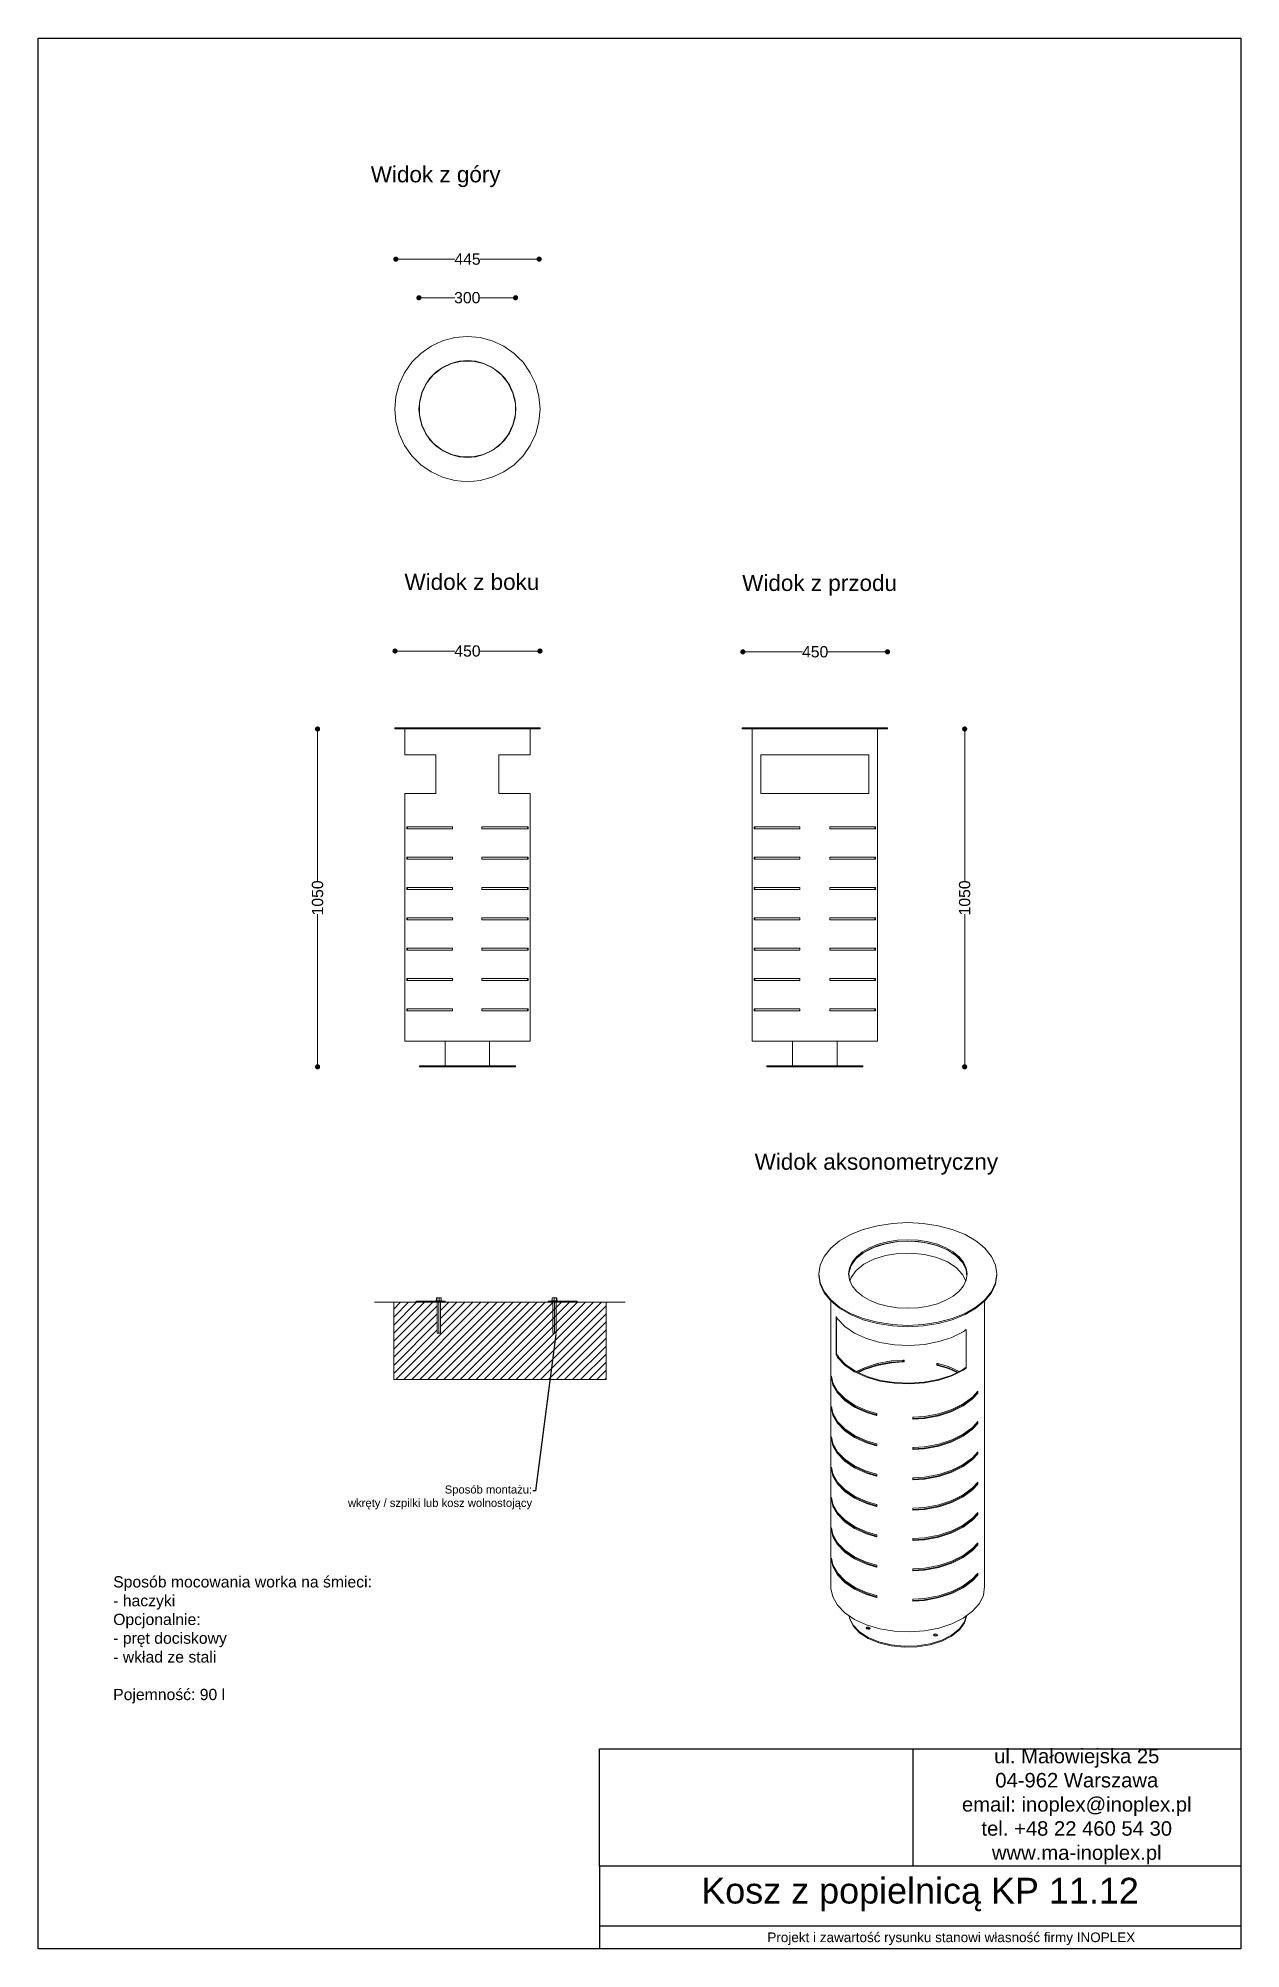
# Model space of a CAD drawing. Header units: millimetres. Extents: x 11885 to 15623, y 15829 to 21768.
import ezdxf
from ezdxf import colors
from ezdxf.entities.mleader import LeaderData, LeaderLine
from ezdxf.math import Vec2, Vec3

# ---------------------------------------------------------------- set-up
doc = ezdxf.new("R2010")
doc.units = ezdxf.units.MM
doc.header["$LTSCALE"] = 3
for name, color, linetype, lineweight in [('Konstrukcja - Stropy_Nr_pióra__1', 7, 'Continuous', 13), ('Konstrukcja - Słupy_Nr_pióra__1', 7, 'Continuous', 13), ('Krawędzie widoczneARTUR', 7, 'Continuous', 50), ('stal', 7, 'Continuous', 20)]:
    doc.layers.add(name, color=color, linetype=linetype, lineweight=lineweight)
doc.styles.get("Standard").update_dxf_attribs({"font": 'arial.ttf'})
doc.dimstyles.new('MATEUSZ', dxfattribs={"dimtxt": 35, "dimasz": 16, "dimexe": 0.18, "dimexo": 0.0625, "dimgap": 0.09, "dimtad": 0, "dimdec": 0, "dimdsep": 46, "dimtxsty": 'Standard', "dimblk": 'DOT', "dimcen": 0.09, "dimse1": 1, "dimse2": 1, "dimadec": 0, "dimazin": 0, "dimtfac": 1, "dimtdec": 0, "dimtofl": 0, "dimtmove": 0, "dimatfit": 3, "dimfxl": 0, "dimtolj": 1, "dimtzin": 0, "dimlwd": 9, "dimlwe": 9, "dimarcsym": 0})
picture_1 = doc.add_image_def('image1.png', size_in_pixel=(179, 67))

msp = doc.modelspace()

# ---------------------------------------------------------------- texts
for s, width, gutter_width, heights, insert, char_height, attachment_point in [('Widok z góry', 1167.306, 1, [0], (12918.5, 21369.7), 50, 1), ('Widok z boku', 1056.226, 1, [0], (13023.4, 20102.9), 50, 1), ('Widok z przodu', 1167.306, 1, [0], (14073.2, 20099.6), 50, 1), ('Widok aksonometryczny', 864.144, 1, [0], (14111.9, 18300.8), 50, 1), ('Sposób mocowania worka na śmieci:\\P- haczyki\\POpcjonalnie:\\P- pręt dociskowy\\P- wkład ze stali\\P\\PPojemność: 90 l', 1067.547, 1, [0], (12117.9, 16987.4), 35, 1), ('ul. Małowiejska 25\\P04-962 Warszawa\\Pemail: inoplex@inoplex.pl\\Ptel. +48 22 460 54 30\\Pwww.ma-inoplex.pl', 1019.877, 1, [432.7], (15113.3, 16271.6), 45, 5), ('Kosz z popielnicą KP 11.12', 1993.625, 1, [0], (14626.2, 15997.9), 80, 5), ('Projekt i zawartość rysunku stanowi własność firmy INOPLEX ', 1800.088, 12.5, [70.5], (14723.2, 15860.5), 30, 5)]:
    msp.add_mtext_dynamic_manual_height_columns(s, width=width, gutter_width=gutter_width, heights=heights, dxfattribs=dict(insert=insert, char_height=char_height, attachment_point=attachment_point))

# ---------------------------------------------------------------- blocks, each defined once
blk = doc.blocks.new('_Dot')
at = {"color": 0, "linetype": 'ByBlock', "lineweight": -2}
blk.add_line((-0.5, 0), (-1, 0), dxfattribs=at)
at = {"color": 0, "linetype": 'ByBlock', "const_width": 0.5}
blk.add_lwpolyline([(-0.25, 0, 1), (0.25, 0, 1)], format="xyb", close=True, dxfattribs=at)
blk = doc.blocks.new('*D7')
at = {"color": 0, "lineweight": 9}
for p, q in [((14091.3, 19860.4), (14260.7, 19860.4)), ((14508.9, 19860.4), (14339.5, 19860.4))]:
    blk.add_line(p, q, dxfattribs=at)
at = {"layer": 'Defpoints', "color": 0}
for p in [(14524.9, 19860.4), (14075.3, 19625), (14524.9, 19624.6)]:
    blk.add_point(p, dxfattribs=at)
at = {"color": 0, "lineweight": 9, "xscale": 16, "yscale": 16, "zscale": 16, "rotation": 180}
blk.add_blockref('_Dot', (14075.3, 19860.4), dxfattribs=at)
at = {"color": 0, "lineweight": 9, "xscale": 16, "yscale": 16, "zscale": 16}
blk.add_blockref('_Dot', (14524.9, 19860.4), dxfattribs=at)
at = {"color": 0, "insert": (14300.1, 19860.4), "char_height": 35, "attachment_point": 5}
blk.add_mtext('\\A1;450', dxfattribs=at)
blk = doc.blocks.new('*D8')
at = {"color": 0, "lineweight": 9}
for p, q in [((13010, 19862.9), (13179.8, 19862.9)), ((13428.5, 19862.9), (13258.6, 19862.9))]:
    blk.add_line(p, q, dxfattribs=at)
at = {"layer": 'Defpoints', "color": 0}
for p in [(13444.5, 19862.9), (12994, 19624.6), (13444.5, 19624.6)]:
    blk.add_point(p, dxfattribs=at)
at = {"color": 0, "lineweight": 9, "xscale": 16, "yscale": 16, "zscale": 16, "rotation": 180}
blk.add_blockref('_Dot', (12994, 19862.9), dxfattribs=at)
at = {"color": 0, "lineweight": 9, "xscale": 16, "yscale": 16, "zscale": 16}
blk.add_blockref('_Dot', (13444.5, 19862.9), dxfattribs=at)
at = {"color": 0, "insert": (13219.2, 19862.9), "char_height": 35, "attachment_point": 5}
blk.add_mtext('\\A1;450', dxfattribs=at)
blk = doc.blocks.new('*D9')
at = {"color": 0, "lineweight": 9}
for p, q in [((12753.2, 19604.6), (12753.2, 19146.2)), ((12753.2, 18586.6), (12753.2, 19045))]:
    blk.add_line(p, q, dxfattribs=at)
at = {"layer": 'Defpoints', "color": 0}
for p in [(12753.2, 19620.6), (13219, 19620.6), (13219, 18570.6)]:
    blk.add_point(p, dxfattribs=at)
at = {"color": 0, "lineweight": 9, "xscale": 16, "yscale": 16, "zscale": 16}
for p, rotation in [((12753.2, 19620.6), 90), ((12753.2, 18570.6), 270)]:
    blk.add_blockref('_Dot', p, dxfattribs=dict(at, rotation=rotation))
at = {"color": 0, "insert": (12753.2, 19095.6), "char_height": 35, "attachment_point": 5, "rotation": 90}
blk.add_mtext('\\A1;1050', dxfattribs=at)
blk = doc.blocks.new('*D10')
at = {"color": 0, "lineweight": 9}
for p, q in [((14764.9, 19604.6), (14764.9, 19146.2)), ((14764.9, 18586.6), (14764.9, 19045))]:
    blk.add_line(p, q, dxfattribs=at)
at = {"layer": 'Defpoints', "color": 0}
for p in [(14299, 19620.6), (14764.9, 19620.6), (14299, 18570.6)]:
    blk.add_point(p, dxfattribs=at)
at = {"color": 0, "lineweight": 9, "xscale": 16, "yscale": 16, "zscale": 16}
for p, rotation in [((14764.9, 19620.6), 90), ((14764.9, 18570.6), 270)]:
    blk.add_blockref('_Dot', p, dxfattribs=dict(at, rotation=rotation))
at = {"color": 0, "insert": (14764.9, 19095.6), "char_height": 35, "attachment_point": 5, "rotation": 90}
blk.add_mtext('\\A1;1050', dxfattribs=at)
blk = doc.blocks.new('*D11')
at = {"color": 0, "lineweight": 9}
for p, q in [((13012.6, 21080.9), (13179.7, 21080.9)), ((13426, 21080.9), (13258.8, 21080.9))]:
    blk.add_line(p, q, dxfattribs=at)
at = {"layer": 'Defpoints', "color": 0}
for p in [(13442, 21080.9), (13442, 20642), (12996.6, 20575.4)]:
    blk.add_point(p, dxfattribs=at)
at = {"color": 0, "lineweight": 9, "xscale": 16, "yscale": 16, "zscale": 16, "rotation": 180}
blk.add_blockref('_Dot', (12996.6, 21080.9), dxfattribs=at)
at = {"color": 0, "lineweight": 9, "xscale": 16, "yscale": 16, "zscale": 16}
blk.add_blockref('_Dot', (13442, 21080.9), dxfattribs=at)
at = {"color": 0, "insert": (13219.3, 21080.9), "char_height": 35, "attachment_point": 5}
blk.add_mtext('\\A1;445', dxfattribs=at)
blk = doc.blocks.new('*D12')
at = {"color": 0, "lineweight": 9}
for p, q in [((13084.4, 20961), (13180, 20961)), ((13352.8, 20961), (13257.3, 20961))]:
    blk.add_line(p, q, dxfattribs=at)
at = {"layer": 'Defpoints', "color": 0}
for p in [(13368.8, 20961), (13068.4, 20615.1), (13368.8, 20614.9)]:
    blk.add_point(p, dxfattribs=at)
at = {"color": 0, "lineweight": 9, "xscale": 16, "yscale": 16, "zscale": 16, "rotation": 180}
blk.add_blockref('_Dot', (13068.4, 20961), dxfattribs=at)
at = {"color": 0, "lineweight": 9, "xscale": 16, "yscale": 16, "zscale": 16}
blk.add_blockref('_Dot', (13368.8, 20961), dxfattribs=at)
at = {"color": 0, "insert": (13218.6, 20961), "char_height": 35, "attachment_point": 5}
blk.add_mtext('\\A1;300', dxfattribs=at)

# ---------------------------------------------------------------- dimensions: what is measured, and where the dimension line sits
for base, p1, p2, picture, middle in [((13442, 21080.9), (12996.6, 20575.4), (13442, 20642), '*D11', (13219.3, 21080.9)), ((13368.8, 20961), (13068.4, 20615.1), (13368.8, 20614.9), '*D12', (13218.6, 20961)), ((13444.4821, 19862.8585), (12993.997, 19624.6041), (13444.4821, 19624.6041), '*D8', (13219.2396, 19862.8585)), ((14524.9, 19860.4), (14075.3, 19625), (14524.9, 19624.6), '*D7', (14300.1, 19860.4))]:
    dim = msp.add_linear_dim(base=base, p1=p1, p2=p2, dimstyle='MATEUSZ')
    dim.commit()
    dim.dimension.update_dxf_attribs({"geometry": picture, "text_midpoint": middle})
for base, p1, p2, picture, middle in [((12753.2, 19620.6), (13219, 18570.6), (13219, 19620.6), '*D9', (12753.2, 19095.6)), ((14764.9, 19620.6), (14299, 18570.6), (14299, 19620.6), '*D10', (14764.9, 19095.6))]:
    dim = msp.add_linear_dim(base=base, p1=p1, p2=p2, angle=90, dimstyle='MATEUSZ')
    dim.commit()
    dim.dimension.update_dxf_attribs({"geometry": picture, "text_midpoint": middle})

# ---------------------------------------------------------------- hatches: boundary and pattern name
at = {"lineweight": 9}
h = msp.add_hatch(dxfattribs=at)
h.set_pattern_fill('JIS_WOOD', color=256, scale=25)
h.set_pattern_definition([(45, (10548.093, 15875.927), (-12.5, 12.5), [])])
h.paths.add_polyline_path([(13504.6, 17838.9), (13489.9, 17838.9), (13149.9, 17838.9), (13135.2, 17838.9), (13135.2, 17742.8), (13124.9, 17742.9), (13124.9, 17838.9), (13069.9, 17838.9), (12989.9, 17838.9), (12989.9, 17598.9), (13649.9, 17598.9), (13649.9, 17838.9), (13569.9, 17838.9), (13514.9, 17838.9), (13514.9, 17838.9), (13504.6, 17838.9)])

# ---------------------------------------------------------------- linework, layer by layer
for p, q in [((13069.9, 17838.9), (12929.9, 17838.9)), ((13069.9, 17838.9), (12989.9, 17838.9)), ((12989.9, 17838.9), (12989.9, 17598.9)), ((13109.9, 17841.9), (13059.9, 17841.9)), ((13059.9, 17841.9), (13059.9, 17838.9)), ((13069.9, 17841.9), (13109.9, 17841.9)), ((13069.9, 17841.9), (13149.9, 17841.9)), ((13149.9, 17838.9), (13069.9, 17838.9)), ((13149.9, 17841.9), (13149.9, 17838.9)), ((13149.9, 17841.9), (13149.9, 17838.9)), ((13149.9, 17838.9), (13489.9, 17838.9)), ((13509.9, 17841.9), (13469.9, 17841.9)), ((13469.9, 17841.9), (13469.9, 17838.9)), ((13559.9, 17841.9), (13479.9, 17841.9)), ((13479.9, 17838.9), (13559.9, 17838.9)), ((13549.9, 17841.9), (13499.9, 17841.9)), ((13519.9, 17841.9), (13559.9, 17841.9)), ((13559.9, 17838.9), (13559.9, 17841.9)), ((13559.9, 17838.9), (13709.9, 17838.9)), ((13569.9, 17838.9), (13649.9, 17838.9)), ((13649.9, 17838.9), (13649.9, 17598.9)), ((12988.8, 17598.9), (13649.9, 17598.9))]:
    msp.add_line(p, q, dxfattribs=at)
for p, q in [((13629.4, 16086.5), (13629.4, 16451.1)), ((13823.2, 16451.1), (15623.3, 16451.1)), ((15623.3, 16451.1), (15623.3, 16086.5)), ((13629.4, 16086.5), (13629.4, 15829.4)), ((15623.3, 16086.5), (13823.2, 16086.5)), ((15623, 15899.9), (13629.4, 15899.9))]:
    msp.add_line(p, q)
msp.add_lwpolyline([(11884.7, 21767.6), (15623.3, 21767.6), (15623.3, 15829.4), (11884.7, 15829.4)], close=True)
at = {"layer": 'Konstrukcja - Stropy_Nr_pióra__1', "linetype": 'Continuous'}
for p, q in [((13046, 20760.3), (13073.8, 20788.2)), ((13073.8, 20788.2), (13106.1, 20810.7)), ((13106.1, 20810.7), (13141.8, 20827.4)), ((13141.8, 20827.4), (13179.8, 20837.6)), ((13179.8, 20837.6), (13219, 20841)), ((13219, 20841), (13258.2, 20837.6)), ((13258.2, 20837.6), (13296.3, 20827.4)), ((13296.3, 20827.4), (13331.9, 20810.7)), ((13331.9, 20810.7), (13364.2, 20788.2)), ((13364.2, 20788.2), (13378.1, 20774.2)), ((13006.8, 20692.4), (13023.4, 20728.1)), ((13023.4, 20728.1), (13046, 20760.3)), ((13122.2, 20730.5), (13103.7, 20711.9)), ((13143.7, 20745.5), (13122.2, 20730.5)), ((13167.5, 20756.6), (13143.7, 20745.5)), ((13192.9, 20763.4), (13167.5, 20756.6)), ((13219, 20765.7), (13192.9, 20763.4)), ((13245.2, 20763.4), (13219, 20765.7)), ((13270.5, 20756.6), (13245.2, 20763.4)), ((13294.3, 20745.5), (13270.5, 20756.6)), ((13315.8, 20730.5), (13294.3, 20745.5)), ((13325.1, 20721.2), (13315.8, 20730.5)), ((13378.1, 20774.2), (13392, 20760.3)), ((13392, 20760.3), (13414.6, 20728.1)), ((13414.6, 20728.1), (13431.3, 20692.4)), ((12996.6, 20654.4), (13006.8, 20692.4)), ((13077.5, 20666.6), (13070.7, 20641.3)), ((13088.6, 20690.4), (13077.5, 20666.6)), ((13103.7, 20711.9), (13088.6, 20690.4)), ((13334.4, 20711.9), (13325.1, 20721.2)), ((13349.4, 20690.4), (13334.4, 20711.9)), ((13360.5, 20666.6), (13349.4, 20690.4)), ((13367.3, 20641.3), (13360.5, 20666.6)), ((13431.3, 20692.4), (13441.4, 20654.4)), ((12993.2, 20615.1), (12996.6, 20654.4)), ((12996.6, 20575.9), (12993.2, 20615.1)), ((13070.7, 20641.3), (13068.4, 20615.1)), ((13068.4, 20615.1), (13070.7, 20589)), ((13369.6, 20615.1), (13367.3, 20641.3)), ((13367.3, 20589), (13369.6, 20615.1)), ((13441.4, 20654.4), (13444.9, 20615.1)), ((13444.9, 20615.1), (13441.4, 20575.9)), ((13006.8, 20537.9), (12996.6, 20575.9)), ((13070.7, 20589), (13077.5, 20563.6)), ((13077.5, 20563.6), (13088.6, 20539.9)), ((13349.4, 20539.9), (13360.5, 20563.6)), ((13360.5, 20563.6), (13367.3, 20589)), ((13441.4, 20575.9), (13431.3, 20537.9)), ((13023.4, 20502.2), (13006.8, 20537.9)), ((13046, 20470), (13023.4, 20502.2)), ((13088.6, 20539.9), (13103.7, 20518.4)), ((13103.7, 20518.4), (13112.9, 20509.1)), ((13112.9, 20509.1), (13122.2, 20499.8)), ((13122.2, 20499.8), (13143.7, 20484.7)), ((13294.3, 20484.7), (13315.8, 20499.8)), ((13315.8, 20499.8), (13334.4, 20518.4)), ((13334.4, 20518.4), (13349.4, 20539.9)), ((13414.6, 20502.2), (13392, 20470)), ((13431.3, 20537.9), (13414.6, 20502.2)), ((13059.9, 20456), (13046, 20470)), ((13073.8, 20442.1), (13059.9, 20456)), ((13106.1, 20419.5), (13073.8, 20442.1)), ((13143.7, 20484.7), (13167.5, 20473.7)), ((13167.5, 20473.7), (13192.9, 20466.9)), ((13192.9, 20466.9), (13219, 20464.6)), ((13219, 20464.6), (13245.2, 20466.9)), ((13245.2, 20466.9), (13270.5, 20473.7)), ((13270.5, 20473.7), (13294.3, 20484.7)), ((13364.2, 20442.1), (13331.9, 20419.5)), ((13392, 20470), (13364.2, 20442.1)), ((13141.8, 20402.9), (13106.1, 20419.5)), ((13179.8, 20392.7), (13141.8, 20402.9)), ((13219, 20389.3), (13179.8, 20392.7)), ((13258.2, 20392.7), (13219, 20389.3)), ((13296.3, 20402.9), (13258.2, 20392.7)), ((13331.9, 20419.5), (13296.3, 20402.9)), ((12996.6, 19624.6), (12993.2, 19624.6)), ((12993.2, 19624.6), (12993.2, 19620.6)), ((12996.6, 19620.6), (12993.2, 19620.6)), ((13006.8, 19624.6), (12996.6, 19624.6)), ((13006.8, 19620.6), (12996.6, 19620.6)), ((13023.4, 19624.6), (13006.8, 19624.6)), ((13023.4, 19620.6), (13006.8, 19620.6)), ((13046, 19624.6), (13023.4, 19624.6)), ((13046, 19620.6), (13023.4, 19620.6)), ((13073.8, 19624.6), (13046, 19624.6)), ((13073.8, 19620.6), (13046, 19620.6)), ((13106.1, 19624.6), (13073.8, 19624.6)), ((13106.1, 19620.6), (13073.8, 19620.6)), ((13141.8, 19624.6), (13106.1, 19624.6)), ((13141.8, 19620.6), (13106.1, 19620.6)), ((13179.8, 19624.6), (13141.8, 19624.6)), ((13179.8, 19620.6), (13141.8, 19620.6)), ((13219, 19624.6), (13179.8, 19624.6)), ((13219, 19620.6), (13179.8, 19620.6)), ((13258.2, 19624.6), (13219, 19624.6)), ((13258.2, 19620.6), (13219, 19620.6)), ((13296.3, 19624.6), (13258.2, 19624.6)), ((13296.3, 19620.6), (13258.2, 19620.6)), ((13331.9, 19624.6), (13296.3, 19624.6)), ((13331.9, 19620.6), (13296.3, 19620.6)), ((13364.2, 19624.6), (13331.9, 19624.6)), ((13364.2, 19620.6), (13331.9, 19620.6)), ((13378.1, 19624.6), (13364.2, 19624.6)), ((13378.1, 19620.6), (13364.2, 19620.6)), ((13392, 19624.6), (13378.1, 19624.6)), ((13392, 19620.6), (13378.1, 19620.6)), ((13414.6, 19624.6), (13392, 19624.6)), ((13414.6, 19620.6), (13392, 19620.6)), ((13431.3, 19624.6), (13414.6, 19624.6)), ((13431.3, 19620.6), (13414.6, 19620.6)), ((13441.4, 19624.6), (13431.3, 19624.6)), ((13441.4, 19620.6), (13431.3, 19620.6)), ((13444.9, 19624.6), (13441.4, 19624.6)), ((13444.9, 19620.6), (13441.4, 19620.6)), ((13444.9, 19624.6), (13444.9, 19620.6)), ((14076.6, 19624.6), (14073.2, 19624.6)), ((14073.2, 19624.6), (14073.2, 19620.6)), ((14076.6, 19620.6), (14073.2, 19620.6)), ((14086.8, 19624.6), (14076.6, 19624.6)), ((14086.8, 19620.6), (14076.6, 19620.6)), ((14103.4, 19624.6), (14086.8, 19624.6)), ((14103.4, 19620.6), (14086.8, 19620.6)), ((14126, 19624.6), (14103.4, 19624.6)), ((14126, 19620.6), (14103.4, 19620.6)), ((14139.9, 19624.6), (14126, 19624.6)), ((14139.9, 19620.6), (14126, 19620.6)), ((14153.8, 19624.6), (14139.9, 19624.6)), ((14153.8, 19620.6), (14139.9, 19620.6)), ((14186.1, 19624.6), (14153.8, 19624.6)), ((14186.1, 19620.6), (14153.8, 19620.6)), ((14221.8, 19624.6), (14186.1, 19624.6)), ((14221.8, 19620.6), (14186.1, 19620.6)), ((14259.8, 19624.6), (14221.8, 19624.6)), ((14259.8, 19620.6), (14221.8, 19620.6)), ((14299, 19624.6), (14259.8, 19624.6)), ((14299, 19620.6), (14259.8, 19620.6)), ((14338.2, 19624.6), (14299, 19624.6)), ((14338.2, 19620.6), (14299, 19620.6)), ((14376.3, 19624.6), (14338.2, 19624.6)), ((14376.3, 19620.6), (14338.2, 19620.6)), ((14411.9, 19624.6), (14376.3, 19624.6)), ((14411.9, 19620.6), (14376.3, 19620.6)), ((14444.2, 19624.6), (14411.9, 19624.6)), ((14444.2, 19620.6), (14411.9, 19620.6)), ((14472, 19624.6), (14444.2, 19624.6)), ((14472, 19620.6), (14444.2, 19620.6)), ((14494.6, 19624.6), (14472, 19624.6)), ((14494.6, 19620.6), (14472, 19620.6)), ((14511.3, 19624.6), (14494.6, 19624.6)), ((14511.3, 19620.6), (14494.6, 19620.6)), ((14521.4, 19624.6), (14511.3, 19624.6)), ((14521.4, 19620.6), (14511.3, 19620.6)), ((14524.9, 19624.6), (14521.4, 19624.6)), ((14524.9, 19620.6), (14521.4, 19620.6)), ((14524.9, 19624.6), (14524.9, 19620.6)), ((14410.2, 18049), (14449.7, 18065)), ((14449.7, 18065), (14493.4, 18076.7)), ((14493.4, 18076.7), (14540, 18083.9)), ((14540, 18083.9), (14588, 18086.4)), ((14588, 18086.4), (14636.1, 18083.9)), ((14636.1, 18083.9), (14682.7, 18076.7)), ((14682.7, 18076.7), (14726.4, 18065)), ((14726.4, 18065), (14765.9, 18049)), ((14328.1, 17981.3), (14348.5, 18006.5)), ((14348.5, 18006.5), (14376.1, 18029.3)), ((14376.1, 18029.3), (14410.2, 18049)), ((14446.8, 17995.1), (14428.3, 17979.9)), ((14469.5, 18008.2), (14446.8, 17995.1)), ((14469.5, 18004.2), (14446.8, 17991.1)), ((14495.8, 18018.9), (14469.5, 18008.2)), ((14495.8, 18014.9), (14469.5, 18004.2)), ((14525, 18026.7), (14495.8, 18018.9)), ((14525, 18022.7), (14495.8, 18014.9)), ((14556, 18031.5), (14525, 18026.7)), ((14556, 18027.5), (14525, 18022.7)), ((14588, 18033.1), (14556, 18031.5)), ((14588, 18029.1), (14556, 18027.5)), ((14620.1, 18031.5), (14588, 18033.1)), ((14620.1, 18027.5), (14588, 18029.1)), ((14651.1, 18026.7), (14620.1, 18031.5)), ((14651.1, 18022.7), (14620.1, 18027.5)), ((14680.3, 18018.9), (14651.1, 18026.7)), ((14680.3, 18014.9), (14651.1, 18022.7)), ((14706.6, 18008.2), (14680.3, 18018.9)), ((14706.6, 18004.2), (14680.3, 18014.9)), ((14729.3, 17995.1), (14706.6, 18008.2)), ((14729.3, 17991.1), (14706.6, 18004.2)), ((14738.5, 17987.5), (14729.3, 17995.1)), ((14765.9, 18049), (14799.9, 18029.3)), ((14799.9, 18029.3), (14813.8, 18017.9)), ((14813.8, 18017.9), (14827.6, 18006.5)), ((14827.6, 18006.5), (14848, 17981.3)), ((14311.4, 17926.7), (14315.6, 17954.4)), ((14315.6, 17954.4), (14328.1, 17981.3)), ((14406.4, 17945.1), (14403.6, 17926.7)), ((14406.4, 17941.1), (14403.9, 17924.7)), ((14414.8, 17963.1), (14406.4, 17945.1)), ((14414.8, 17959.1), (14406.4, 17941.1)), ((14428.3, 17979.9), (14414.8, 17963.1)), ((14428.3, 17975.9), (14414.8, 17959.1)), ((14446.8, 17991.1), (14428.3, 17975.9)), ((14482.7, 17972.5), (14482.7, 17972.5)), ((14738.5, 17983.5), (14729.3, 17991.1)), ((14747.8, 17979.9), (14738.5, 17987.5)), ((14747.8, 17975.9), (14738.5, 17983.5)), ((14761.3, 17963.1), (14747.8, 17979.9)), ((14761.3, 17959.1), (14747.8, 17975.9)), ((14769.7, 17945.1), (14761.3, 17963.1)), ((14769.7, 17941.1), (14761.3, 17959.1)), ((14772.5, 17926.7), (14769.7, 17945.1)), ((14772.2, 17924.7), (14769.7, 17941.1)), ((14848, 17981.3), (14860.5, 17954.4)), ((14860.5, 17954.4), (14864.7, 17926.7)), ((14315.6, 17898.9), (14311.4, 17926.7)), ((14311.4, 17926.7), (14311.4, 17922.7)), ((14315.6, 17894.9), (14311.4, 17922.7)), ((14328.1, 17872), (14315.6, 17898.9)), ((14328.1, 17868), (14315.6, 17894.9)), ((14403.6, 17926.7), (14406.4, 17908.2)), ((14406.4, 17908.2), (14414.8, 17890.2)), ((14414.8, 17890.2), (14428.3, 17873.4)), ((14747.8, 17873.4), (14761.3, 17890.2)), ((14761.3, 17890.2), (14769.7, 17908.2)), ((14769.7, 17908.2), (14772.5, 17926.7)), ((14860.5, 17898.9), (14848, 17872)), ((14860.5, 17894.9), (14848, 17868)), ((14864.7, 17926.7), (14860.5, 17898.9)), ((14864.7, 17922.7), (14860.5, 17894.9)), ((14864.7, 17926.7), (14864.7, 17922.7)), ((14348.5, 17846.8), (14328.1, 17872)), ((14348.5, 17842.8), (14328.1, 17868)), ((14362.3, 17835.4), (14348.5, 17846.8)), ((14362.3, 17831.4), (14348.5, 17842.8)), ((14376.1, 17824), (14362.3, 17835.4)), ((14376.1, 17820), (14362.3, 17831.4)), ((14410.2, 17804.3), (14376.1, 17824)), ((14410.2, 17800.3), (14376.1, 17820)), ((14428.3, 17873.4), (14437.6, 17865.8)), ((14437.6, 17865.8), (14446.8, 17858.2)), ((14446.8, 17858.2), (14469.5, 17845.1)), ((14469.5, 17845.1), (14495.8, 17834.4)), ((14495.8, 17834.4), (14525, 17826.6)), ((14525, 17826.6), (14556, 17821.8)), ((14556, 17821.8), (14588, 17820.2)), ((14588, 17820.2), (14620.1, 17821.8)), ((14620.1, 17821.8), (14651.1, 17826.6)), ((14651.1, 17826.6), (14680.3, 17834.4)), ((14680.3, 17834.4), (14706.6, 17845.1)), ((14706.6, 17845.1), (14729.3, 17858.2)), ((14729.3, 17858.2), (14747.8, 17873.4)), ((14799.9, 17824), (14765.9, 17804.3)), ((14799.9, 17820), (14765.9, 17800.3)), ((14827.6, 17846.8), (14799.9, 17824)), ((14827.6, 17842.8), (14799.9, 17820)), ((14848, 17872), (14827.6, 17846.8)), ((14848, 17868), (14827.6, 17842.8)), ((14449.7, 17788.3), (14410.2, 17804.3)), ((14449.7, 17784.3), (14410.2, 17800.3)), ((14493.4, 17776.6), (14449.7, 17788.3)), ((14493.4, 17772.6), (14449.7, 17784.3)), ((14540, 17769.4), (14493.4, 17776.6)), ((14540, 17765.4), (14493.4, 17772.6)), ((14588, 17766.9), (14540, 17769.4)), ((14588, 17762.9), (14540, 17765.4)), ((14636.1, 17769.4), (14588, 17766.9)), ((14636.1, 17765.4), (14588, 17762.9)), ((14682.7, 17776.6), (14636.1, 17769.4)), ((14682.7, 17772.6), (14636.1, 17765.4)), ((14726.4, 17788.3), (14682.7, 17776.6)), ((14726.4, 17784.3), (14682.7, 17772.6)), ((14765.9, 17804.3), (14726.4, 17788.3)), ((14765.9, 17800.3), (14726.4, 17784.3))]:
    msp.add_line(p, q, dxfattribs=at)
at = {"layer": 'Konstrukcja - Słupy_Nr_pióra__1', "linetype": 'Continuous'}
for p, q in [((13112.9, 20721.2), (13139.2, 20742.2)), ((13139.2, 20742.2), (13169.5, 20756.7)), ((13169.5, 20756.7), (13202.2, 20764.2)), ((13202.2, 20764.2), (13235.8, 20764.2)), ((13235.8, 20764.2), (13268.6, 20756.7)), ((13268.6, 20756.7), (13298.8, 20742.2)), ((13298.8, 20742.2), (13325.1, 20721.2)), ((13077.4, 20664.7), (13092, 20695)), ((13092, 20695), (13112.9, 20721.2)), ((13325.1, 20721.2), (13346, 20695)), ((13346, 20695), (13360.6, 20664.7)), ((13070, 20631.9), (13077.4, 20664.7)), ((13070, 20598.4), (13070, 20631.9)), ((13360.6, 20664.7), (13368.1, 20631.9)), ((13368.1, 20631.9), (13368.1, 20598.4)), ((13077.4, 20565.6), (13070, 20598.4)), ((13092, 20535.3), (13077.4, 20565.6)), ((13360.6, 20565.6), (13346, 20535.3)), ((13368.1, 20598.4), (13360.6, 20565.6)), ((13112.9, 20509.1), (13092, 20535.3)), ((13139.2, 20488.1), (13112.9, 20509.1)), ((13169.5, 20473.6), (13139.2, 20488.1)), ((13298.8, 20488.1), (13268.6, 20473.6)), ((13325.1, 20509.1), (13298.8, 20488.1)), ((13346, 20535.3), (13325.1, 20509.1)), ((13202.2, 20466.1), (13169.5, 20473.6)), ((13235.8, 20466.1), (13202.2, 20466.1)), ((13268.6, 20473.6), (13235.8, 20466.1)), ((13024, 19540.6), (13024, 19620.6)), ((13414, 19540.6), (13414, 19620.6)), ((14104, 18650.6), (14104, 19620.6)), ((14494, 18650.6), (14494, 19620.6)), ((13024, 19540.6), (13027.8, 19540.6)), ((13027.8, 19540.6), (13038.9, 19540.6)), ((13038.9, 19540.6), (13056.9, 19540.6)), ((13056.9, 19540.6), (13081.1, 19540.6)), ((13081.1, 19540.6), (13110.7, 19540.6)), ((13121.2, 19540.6), (13110.7, 19540.6)), ((13121.2, 19420.6), (13121.2, 19540.6)), ((13316.8, 19540.6), (13327.4, 19540.6)), ((13316.8, 19540.6), (13316.8, 19420.6)), ((13327.4, 19540.6), (13356.9, 19540.6)), ((13381.2, 19540.6), (13356.9, 19540.6)), ((13399.2, 19540.6), (13381.2, 19540.6)), ((13410.3, 19540.6), (13399.2, 19540.6)), ((13414, 19540.6), (13410.3, 19540.6)), ((14136.9, 19540.6), (14131.3, 19540.6)), ((14131.3, 19540.6), (14131.3, 19420.6)), ((14161.1, 19540.6), (14136.9, 19540.6)), ((14161.1, 19540.6), (14190.7, 19540.6)), ((14190.7, 19540.6), (14224.4, 19540.6)), ((14224.4, 19540.6), (14261, 19540.6)), ((14261, 19540.6), (14299, 19540.6)), ((14299, 19540.6), (14337.1, 19540.6)), ((14337.1, 19540.6), (14373.6, 19540.6)), ((14373.6, 19540.6), (14407.4, 19540.6)), ((14407.4, 19540.6), (14436.9, 19540.6)), ((14436.9, 19540.6), (14461.2, 19540.6)), ((14466.8, 19540.6), (14461.2, 19540.6)), ((14466.8, 19420.6), (14466.8, 19540.6)), ((13024, 18650.6), (13024, 19420.6)), ((13024, 19420.6), (13027.8, 19420.6)), ((13027.8, 19420.6), (13038.9, 19420.6)), ((13038.9, 19420.6), (13056.9, 19420.6)), ((13056.9, 19420.6), (13081.1, 19420.6)), ((13081.1, 19420.6), (13110.7, 19420.6)), ((13110.7, 19420.6), (13121.2, 19420.6)), ((13316.8, 19420.6), (13327.4, 19420.6)), ((13327.4, 19420.6), (13356.9, 19420.6)), ((13381.2, 19420.6), (13356.9, 19420.6)), ((13399.2, 19420.6), (13381.2, 19420.6)), ((13410.3, 19420.6), (13399.2, 19420.6)), ((13414, 19420.6), (13410.3, 19420.6)), ((13414, 18650.6), (13414, 19420.6)), ((14136.9, 19420.6), (14131.3, 19420.6)), ((14161.1, 19420.6), (14136.9, 19420.6)), ((14161.1, 19420.6), (14190.7, 19420.6)), ((14190.7, 19420.6), (14224.4, 19420.6)), ((14224.4, 19420.6), (14261, 19420.6)), ((14261, 19420.6), (14299, 19420.6)), ((14299, 19420.6), (14337.1, 19420.6)), ((14337.1, 19420.6), (14373.6, 19420.6)), ((14373.6, 19420.6), (14407.4, 19420.6)), ((14407.4, 19420.6), (14436.9, 19420.6)), ((14436.9, 19420.6), (14461.2, 19420.6)), ((14461.2, 19420.6), (14466.8, 19420.6)), ((13030.4, 19316.2), (13030.3, 19316)), ((13030.3, 19316), (13030.3, 19315.7)), ((13030.3, 19315.7), (13030.3, 19311)), ((13030.3, 19311), (13030.3, 19310.8)), ((13030.3, 19310.8), (13030.4, 19310.5)), ((13030.5, 19316.4), (13030.4, 19316.3)), ((13030.4, 19316.3), (13030.4, 19316.2)), ((13030.4, 19310.5), (13030.4, 19310.4)), ((13030.4, 19310.4), (13030.5, 19310.4)), ((13030.5, 19316.4), (13038.9, 19316.4)), ((13030.5, 19310.4), (13038.9, 19310.4)), ((13032.7, 19316.2), (13032.8, 19316.3)), ((13032.7, 19315.9), (13032.7, 19316.2)), ((13032.7, 19315.7), (13032.7, 19315.9)), ((13032.7, 19311), (13032.7, 19315.7)), ((13032.7, 19310.8), (13032.7, 19311)), ((13032.7, 19310.6), (13032.7, 19310.8)), ((13032.8, 19310.4), (13032.7, 19310.6)), ((13032.8, 19316.3), (13032.9, 19316.4)), ((13032.9, 19310.4), (13032.8, 19310.4)), ((13038.9, 19316.4), (13056.9, 19316.4)), ((13038.9, 19310.4), (13056.9, 19310.4)), ((13056.9, 19316.4), (13081.1, 19316.4)), ((13056.9, 19310.4), (13081.1, 19310.4)), ((13081.1, 19316.4), (13110.7, 19316.4)), ((13081.1, 19310.4), (13110.7, 19310.4)), ((13110.7, 19316.4), (13144.4, 19316.4)), ((13110.7, 19310.4), (13144.4, 19310.4)), ((13171.9, 19316.4), (13144.4, 19316.4)), ((13144.4, 19310.4), (13171.9, 19310.4)), ((13172.2, 19316.3), (13171.9, 19316.4)), ((13171.9, 19310.4), (13172.2, 19310.4)), ((13172.4, 19316.2), (13172.2, 19316.3)), ((13172.2, 19310.4), (13172.4, 19310.5)), ((13172.6, 19316), (13172.4, 19316.2)), ((13172.4, 19310.5), (13172.6, 19310.8)), ((13172.6, 19315.7), (13172.6, 19316)), ((13172.6, 19311), (13172.6, 19315.7)), ((13172.6, 19310.8), (13172.6, 19311)), ((13263.5, 19313.9), (13263.7, 19314.8)), ((13263.5, 19312.8), (13263.5, 19313.9)), ((13263.7, 19311.9), (13263.5, 19312.8)), ((13263.6, 19314), (13263.8, 19314.9)), ((13263.6, 19312.7), (13263.6, 19314)), ((13263.8, 19311.8), (13263.6, 19312.7)), ((13263.7, 19314.8), (13264.2, 19315.6)), ((13264.2, 19311.1), (13263.7, 19311.9)), ((13263.8, 19314.9), (13264.3, 19315.7)), ((13264.3, 19311), (13263.8, 19311.8)), ((13264.2, 19315.6), (13265.1, 19316.2)), ((13265.1, 19310.5), (13264.2, 19311.1)), ((13264.3, 19315.7), (13265.1, 19316.2)), ((13265.1, 19310.5), (13264.3, 19311)), ((13265.1, 19316.2), (13266.1, 19316.4)), ((13266.1, 19310.4), (13265.1, 19310.5)), ((13293.6, 19316.4), (13266.1, 19316.4)), ((13293.6, 19310.4), (13266.1, 19310.4)), ((13327.4, 19316.4), (13293.6, 19316.4)), ((13327.4, 19310.4), (13293.6, 19310.4)), ((13356.9, 19316.4), (13327.4, 19316.4)), ((13356.9, 19310.4), (13327.4, 19310.4)), ((13356.9, 19316.4), (13381.2, 19316.4)), ((13356.9, 19310.4), (13381.2, 19310.4)), ((13381.2, 19316.4), (13399.2, 19316.4)), ((13381.2, 19310.4), (13399.2, 19310.4)), ((13399.2, 19316.4), (13407.5, 19316.4)), ((13399.2, 19310.4), (13407.5, 19310.4)), ((13405.4, 19316.2), (13405.1, 19316.4)), ((13405.1, 19310.4), (13405.4, 19310.5)), ((13405.7, 19315.7), (13405.4, 19316.2)), ((13405.7, 19315.6), (13405.4, 19316.2)), ((13405.4, 19310.5), (13405.7, 19311.1)), ((13405.4, 19310.5), (13405.7, 19311)), ((13405.8, 19314.9), (13405.7, 19315.7)), ((13405.9, 19314.9), (13405.7, 19315.6)), ((13405.7, 19311.1), (13405.9, 19311.9)), ((13405.7, 19311), (13405.8, 19311.8)), ((13405.9, 19314.1), (13405.8, 19314.9)), ((13405.8, 19311.8), (13405.9, 19312.6)), ((13405.9, 19313.9), (13405.9, 19314.9)), ((13405.9, 19312.6), (13405.9, 19314.1)), ((13405.9, 19312.8), (13405.9, 19313.9)), ((13405.9, 19311.9), (13405.9, 19312.8)), ((13407.5, 19316.4), (13407.8, 19316.2)), ((13407.8, 19310.5), (13407.5, 19310.4)), ((13407.8, 19316.2), (13408.1, 19315.6)), ((13408.1, 19311.1), (13407.8, 19310.5)), ((13408.1, 19315.6), (13408.3, 19314.8)), ((13408.3, 19311.9), (13408.1, 19311.1)), ((13408.3, 19314.8), (13408.3, 19313.9)), ((13408.3, 19313.9), (13408.3, 19312.8)), ((13408.3, 19312.8), (13408.3, 19311.9)), ((14110.3, 19316.1), (14110.4, 19316.3)), ((14110.3, 19315.9), (14110.3, 19316.1)), ((14110.3, 19315.6), (14110.3, 19315.9)), ((14110.3, 19311.1), (14110.3, 19315.6)), ((14110.3, 19310.8), (14110.3, 19311.1)), ((14110.3, 19310.6), (14110.3, 19310.8)), ((14110.4, 19310.4), (14110.3, 19310.6)), ((14110.4, 19316.3), (14110.5, 19316.4)), ((14110.5, 19310.4), (14110.4, 19310.4)), ((14110.5, 19316.4), (14118.9, 19316.4)), ((14118.9, 19310.4), (14110.5, 19310.4)), ((14112.7, 19315.9), (14112.6, 19315.6)), ((14112.6, 19315.6), (14112.6, 19311.2)), ((14112.6, 19311.2), (14112.7, 19310.9)), ((14112.8, 19316.3), (14112.7, 19316.1)), ((14112.7, 19316.1), (14112.7, 19315.9)), ((14112.7, 19310.9), (14112.7, 19310.6)), ((14112.7, 19310.6), (14112.8, 19310.4)), ((14112.9, 19316.4), (14112.8, 19316.3)), ((14112.8, 19310.4), (14112.9, 19310.4)), ((14118.9, 19316.4), (14136.9, 19316.4)), ((14118.9, 19310.4), (14136.9, 19310.4)), ((14136.9, 19316.4), (14161.1, 19316.4)), ((14136.9, 19310.4), (14161.1, 19310.4)), ((14190.7, 19316.4), (14161.1, 19316.4)), ((14190.7, 19310.4), (14161.1, 19310.4)), ((14224.4, 19316.4), (14190.7, 19316.4)), ((14224.4, 19310.4), (14190.7, 19310.4)), ((14251.9, 19316.4), (14224.4, 19316.4)), ((14251.9, 19310.4), (14224.4, 19310.4)), ((14251.9, 19316.4), (14252.3, 19316.3)), ((14252.3, 19310.4), (14251.9, 19310.4)), ((14252.3, 19316.3), (14252.5, 19316.1)), ((14252.5, 19310.6), (14252.3, 19310.4)), ((14252.5, 19316.1), (14252.7, 19315.9)), ((14252.7, 19310.8), (14252.5, 19310.6)), ((14252.7, 19315.9), (14252.8, 19315.6)), ((14252.8, 19311.1), (14252.7, 19310.8)), ((14252.8, 19315.6), (14252.8, 19311.1)), ((14345.5, 19316), (14345.4, 19315.7)), ((14345.4, 19315.7), (14345.4, 19311)), ((14345.4, 19311), (14345.5, 19310.8)), ((14345.6, 19316.2), (14345.5, 19316)), ((14345.5, 19310.8), (14345.6, 19310.5)), ((14345.8, 19316.3), (14345.6, 19316.2)), ((14345.6, 19310.5), (14345.8, 19310.4)), ((14346.1, 19316.4), (14345.8, 19316.3)), ((14345.8, 19310.4), (14346.1, 19310.4)), ((14346.1, 19316.4), (14373.6, 19316.4)), ((14346.1, 19310.4), (14373.6, 19310.4)), ((14373.6, 19316.4), (14407.4, 19316.4)), ((14373.6, 19310.4), (14407.4, 19310.4)), ((14407.4, 19316.4), (14436.9, 19316.4)), ((14407.4, 19310.4), (14436.9, 19310.4)), ((14436.9, 19316.4), (14461.2, 19316.4)), ((14436.9, 19310.4), (14461.2, 19310.4)), ((14461.2, 19316.4), (14479.2, 19316.4)), ((14461.2, 19310.4), (14479.2, 19310.4)), ((14487.5, 19316.4), (14479.2, 19316.4)), ((14479.2, 19310.4), (14487.5, 19310.4)), ((14485.1, 19316.4), (14485.2, 19316.3)), ((14485.2, 19310.4), (14485.1, 19310.4)), ((14485.2, 19316.3), (14485.3, 19316.2)), ((14485.3, 19310.6), (14485.2, 19310.4)), ((14485.3, 19316.2), (14485.3, 19315.9)), ((14485.3, 19315.9), (14485.4, 19315.7)), ((14485.4, 19311), (14485.3, 19310.8)), ((14485.3, 19310.8), (14485.3, 19310.6)), ((14485.4, 19315.7), (14485.4, 19311)), ((14487.6, 19316.3), (14487.5, 19316.4)), ((14487.5, 19310.4), (14487.6, 19310.4)), ((14487.7, 19316.2), (14487.6, 19316.3)), ((14487.6, 19310.4), (14487.7, 19310.5)), ((14487.7, 19316), (14487.7, 19316.2)), ((14487.7, 19315.7), (14487.7, 19316)), ((14487.7, 19311), (14487.7, 19315.7)), ((14487.7, 19310.8), (14487.7, 19311)), ((14487.7, 19310.5), (14487.7, 19310.8)), ((13030.4, 19221.9), (13030.3, 19221.7)), ((13030.3, 19221.7), (13030.3, 19221.5)), ((13030.3, 19221.5), (13030.3, 19216.8)), ((13030.3, 19216.8), (13030.3, 19216.5)), ((13030.3, 19216.5), (13030.4, 19216.3)), ((13030.4, 19222.1), (13030.4, 19221.9)), ((13030.5, 19222.1), (13030.4, 19222.1)), ((13030.4, 19216.3), (13030.4, 19216.2)), ((13030.4, 19216.2), (13030.5, 19216.1)), ((13030.5, 19222.1), (13038.9, 19222.1)), ((13030.5, 19216.1), (13038.9, 19216.1)), ((13032.7, 19221.9), (13032.8, 19222.1)), ((13032.7, 19221.7), (13032.7, 19221.9)), ((13032.7, 19221.4), (13032.7, 19221.7)), ((13032.7, 19216.8), (13032.7, 19221.4)), ((13032.7, 19216.5), (13032.7, 19216.8)), ((13032.7, 19216.3), (13032.7, 19216.5)), ((13032.8, 19216.2), (13032.7, 19216.3)), ((13032.8, 19222.1), (13032.9, 19222.1)), ((13032.9, 19216.1), (13032.8, 19216.2)), ((13038.9, 19222.1), (13056.9, 19222.1)), ((13038.9, 19216.1), (13056.9, 19216.1)), ((13056.9, 19222.1), (13081.1, 19222.1)), ((13056.9, 19216.1), (13081.1, 19216.1)), ((13081.1, 19222.1), (13110.7, 19222.1)), ((13081.1, 19216.1), (13110.7, 19216.1)), ((13110.7, 19222.1), (13144.4, 19222.1)), ((13110.7, 19216.1), (13144.4, 19216.1)), ((13171.9, 19222.1), (13144.4, 19222.1)), ((13144.4, 19216.1), (13171.9, 19216.1)), ((13172.2, 19222.1), (13171.9, 19222.1)), ((13171.9, 19216.1), (13172.2, 19216.2)), ((13172.4, 19221.9), (13172.2, 19222.1)), ((13172.2, 19216.2), (13172.4, 19216.3)), ((13172.6, 19221.7), (13172.4, 19221.9)), ((13172.4, 19216.3), (13172.6, 19216.5)), ((13172.6, 19221.5), (13172.6, 19221.7)), ((13172.6, 19216.8), (13172.6, 19221.5)), ((13172.6, 19216.5), (13172.6, 19216.8)), ((13263.5, 19219.7), (13263.7, 19220.6)), ((13263.5, 19218.5), (13263.5, 19219.7)), ((13263.7, 19217.6), (13263.5, 19218.5)), ((13263.6, 19219.8), (13263.8, 19220.7)), ((13263.6, 19218.4), (13263.6, 19219.8)), ((13263.8, 19217.5), (13263.6, 19218.4)), ((13263.7, 19220.6), (13264.2, 19221.4)), ((13264.2, 19216.8), (13263.7, 19217.6)), ((13263.8, 19220.7), (13264.3, 19221.4)), ((13264.3, 19216.8), (13263.8, 19217.5)), ((13264.2, 19221.4), (13265.1, 19221.9)), ((13265.1, 19216.3), (13264.2, 19216.8)), ((13264.3, 19221.4), (13265.1, 19221.9)), ((13265.1, 19216.3), (13264.3, 19216.8)), ((13265.1, 19221.9), (13266.1, 19222.1)), ((13266.1, 19216.1), (13265.1, 19216.3)), ((13293.6, 19222.1), (13266.1, 19222.1)), ((13293.6, 19216.1), (13266.1, 19216.1)), ((13327.4, 19222.1), (13293.6, 19222.1)), ((13327.4, 19216.1), (13293.6, 19216.1)), ((13356.9, 19222.1), (13327.4, 19222.1)), ((13356.9, 19216.1), (13327.4, 19216.1)), ((13356.9, 19222.1), (13381.2, 19222.1)), ((13356.9, 19216.1), (13381.2, 19216.1)), ((13381.2, 19222.1), (13399.2, 19222.1)), ((13381.2, 19216.1), (13399.2, 19216.1)), ((13399.2, 19222.1), (13407.5, 19222.1)), ((13399.2, 19216.1), (13407.5, 19216.1)), ((13405.4, 19221.9), (13405.1, 19222.1)), ((13405.1, 19216.1), (13405.4, 19216.3)), ((13405.7, 19221.4), (13405.4, 19221.9)), ((13405.7, 19221.4), (13405.4, 19221.9)), ((13405.4, 19216.3), (13405.7, 19216.8)), ((13405.4, 19216.3), (13405.7, 19216.8)), ((13405.8, 19220.7), (13405.7, 19221.4)), ((13405.9, 19220.6), (13405.7, 19221.4)), ((13405.7, 19216.8), (13405.9, 19217.6)), ((13405.7, 19216.8), (13405.8, 19217.5)), ((13405.9, 19219.8), (13405.8, 19220.7)), ((13405.8, 19217.5), (13405.9, 19218.4)), ((13405.9, 19219.7), (13405.9, 19220.6)), ((13405.9, 19218.4), (13405.9, 19219.8)), ((13405.9, 19218.5), (13405.9, 19219.7)), ((13405.9, 19217.6), (13405.9, 19218.5)), ((13407.5, 19222.1), (13407.8, 19221.9)), ((13407.8, 19216.3), (13407.5, 19216.1)), ((13407.8, 19221.9), (13408.1, 19221.4)), ((13408.1, 19216.8), (13407.8, 19216.3)), ((13408.1, 19221.4), (13408.3, 19220.6)), ((13408.3, 19217.6), (13408.1, 19216.8)), ((13408.3, 19220.6), (13408.3, 19219.7)), ((13408.3, 19219.7), (13408.3, 19218.5)), ((13408.3, 19218.5), (13408.3, 19217.6)), ((14110.3, 19221.9), (14110.4, 19222)), ((14110.3, 19221.6), (14110.3, 19221.9)), ((14110.3, 19221.3), (14110.3, 19221.6)), ((14110.3, 19216.9), (14110.3, 19221.3)), ((14110.3, 19216.6), (14110.3, 19216.9)), ((14110.3, 19216.3), (14110.3, 19216.6)), ((14110.4, 19216.2), (14110.3, 19216.3)), ((14110.4, 19222), (14110.5, 19222.1)), ((14110.5, 19216.1), (14110.4, 19216.2)), ((14110.5, 19222.1), (14118.9, 19222.1)), ((14118.9, 19216.1), (14110.5, 19216.1)), ((14112.7, 19221.6), (14112.6, 19221.3)), ((14112.6, 19221.3), (14112.6, 19216.9)), ((14112.6, 19216.9), (14112.7, 19216.6)), ((14112.8, 19222), (14112.7, 19221.9)), ((14112.7, 19221.9), (14112.7, 19221.6)), ((14112.7, 19216.6), (14112.7, 19216.3)), ((14112.7, 19216.3), (14112.8, 19216.2)), ((14112.9, 19222.1), (14112.8, 19222)), ((14112.8, 19216.2), (14112.9, 19216.1)), ((14118.9, 19222.1), (14136.9, 19222.1)), ((14118.9, 19216.1), (14136.9, 19216.1)), ((14136.9, 19222.1), (14161.1, 19222.1)), ((14136.9, 19216.1), (14161.1, 19216.1)), ((14190.7, 19222.1), (14161.1, 19222.1)), ((14190.7, 19216.1), (14161.1, 19216.1)), ((14224.4, 19222.1), (14190.7, 19222.1)), ((14224.4, 19216.1), (14190.7, 19216.1)), ((14251.9, 19222.1), (14224.4, 19222.1)), ((14251.9, 19216.1), (14224.4, 19216.1)), ((14251.9, 19222.1), (14252.3, 19222)), ((14252.3, 19216.2), (14251.9, 19216.1)), ((14252.3, 19222), (14252.5, 19221.9)), ((14252.5, 19216.3), (14252.3, 19216.2)), ((14252.5, 19221.9), (14252.7, 19221.6)), ((14252.7, 19216.6), (14252.5, 19216.3)), ((14252.7, 19221.6), (14252.8, 19221.3)), ((14252.8, 19216.9), (14252.7, 19216.6)), ((14252.8, 19221.3), (14252.8, 19216.9)), ((14345.5, 19221.7), (14345.4, 19221.5)), ((14345.4, 19221.5), (14345.4, 19216.8)), ((14345.4, 19216.8), (14345.5, 19216.5)), ((14345.6, 19221.9), (14345.5, 19221.7)), ((14345.5, 19216.5), (14345.6, 19216.3)), ((14345.8, 19222.1), (14345.6, 19221.9)), ((14345.6, 19216.3), (14345.8, 19216.2)), ((14346.1, 19222.1), (14345.8, 19222.1)), ((14345.8, 19216.2), (14346.1, 19216.1)), ((14346.1, 19222.1), (14373.6, 19222.1)), ((14346.1, 19216.1), (14373.6, 19216.1)), ((14373.6, 19222.1), (14407.4, 19222.1)), ((14373.6, 19216.1), (14407.4, 19216.1)), ((14407.4, 19222.1), (14436.9, 19222.1)), ((14407.4, 19216.1), (14436.9, 19216.1)), ((14436.9, 19222.1), (14461.2, 19222.1)), ((14436.9, 19216.1), (14461.2, 19216.1)), ((14461.2, 19222.1), (14479.2, 19222.1)), ((14461.2, 19216.1), (14479.2, 19216.1)), ((14487.5, 19222.1), (14479.2, 19222.1)), ((14479.2, 19216.1), (14487.5, 19216.1)), ((14485.1, 19222.1), (14485.2, 19222.1)), ((14485.2, 19216.2), (14485.1, 19216.1)), ((14485.2, 19222.1), (14485.3, 19221.9)), ((14485.3, 19216.3), (14485.2, 19216.2)), ((14485.3, 19221.9), (14485.3, 19221.7)), ((14485.3, 19221.7), (14485.4, 19221.4)), ((14485.4, 19216.8), (14485.3, 19216.5)), ((14485.3, 19216.5), (14485.3, 19216.3)), ((14485.4, 19221.4), (14485.4, 19216.8)), ((14487.6, 19222.1), (14487.5, 19222.1)), ((14487.5, 19216.1), (14487.6, 19216.2)), ((14487.7, 19221.9), (14487.6, 19222.1)), ((14487.6, 19216.2), (14487.7, 19216.3)), ((14487.7, 19221.7), (14487.7, 19221.9)), ((14487.7, 19221.5), (14487.7, 19221.7)), ((14487.7, 19216.8), (14487.7, 19221.5)), ((14487.7, 19216.5), (14487.7, 19216.8)), ((14487.7, 19216.3), (14487.7, 19216.5)), ((13030.4, 19127.7), (13030.3, 19127.5)), ((13030.3, 19127.5), (13030.3, 19127.2)), ((13030.3, 19127.2), (13030.3, 19122.5)), ((13030.3, 19122.5), (13030.3, 19122.3)), ((13030.3, 19122.3), (13030.4, 19122)), ((13030.5, 19127.9), (13030.4, 19127.8)), ((13030.4, 19127.8), (13030.4, 19127.7)), ((13030.4, 19122), (13030.4, 19121.9)), ((13030.4, 19121.9), (13030.5, 19121.9)), ((13030.5, 19127.9), (13038.9, 19127.9)), ((13030.5, 19121.9), (13038.9, 19121.9)), ((13032.7, 19127.7), (13032.8, 19127.8)), ((13032.7, 19127.4), (13032.7, 19127.7)), ((13032.7, 19127.2), (13032.7, 19127.4)), ((13032.7, 19122.5), (13032.7, 19127.2)), ((13032.7, 19122.3), (13032.7, 19122.5)), ((13032.7, 19122.1), (13032.7, 19122.3)), ((13032.8, 19121.9), (13032.7, 19122.1)), ((13032.8, 19127.8), (13032.9, 19127.9)), ((13032.9, 19121.9), (13032.8, 19121.9)), ((13038.9, 19127.9), (13056.9, 19127.9)), ((13038.9, 19121.9), (13056.9, 19121.9)), ((13056.9, 19127.9), (13081.1, 19127.9)), ((13056.9, 19121.9), (13081.1, 19121.9)), ((13081.1, 19127.9), (13110.7, 19127.9)), ((13081.1, 19121.9), (13110.7, 19121.9)), ((13110.7, 19127.9), (13144.4, 19127.9)), ((13110.7, 19121.9), (13144.4, 19121.9)), ((13171.9, 19127.9), (13144.4, 19127.9)), ((13144.4, 19121.9), (13171.9, 19121.9)), ((13172.2, 19127.8), (13171.9, 19127.9)), ((13171.9, 19121.9), (13172.2, 19121.9)), ((13172.4, 19127.7), (13172.2, 19127.8)), ((13172.2, 19121.9), (13172.4, 19122)), ((13172.6, 19127.5), (13172.4, 19127.7)), ((13172.4, 19122), (13172.6, 19122.3)), ((13172.6, 19127.2), (13172.6, 19127.5)), ((13172.6, 19122.5), (13172.6, 19127.2)), ((13172.6, 19122.3), (13172.6, 19122.5)), ((13263.5, 19125.4), (13263.7, 19126.3)), ((13263.5, 19124.3), (13263.5, 19125.4)), ((13263.7, 19123.4), (13263.5, 19124.3)), ((13263.6, 19125.5), (13263.8, 19126.4)), ((13263.6, 19124.2), (13263.6, 19125.5)), ((13263.8, 19123.3), (13263.6, 19124.2)), ((13263.7, 19126.3), (13264.2, 19127.1)), ((13264.2, 19122.6), (13263.7, 19123.4)), ((13263.8, 19126.4), (13264.3, 19127.2)), ((13264.3, 19122.5), (13263.8, 19123.3)), ((13264.2, 19127.1), (13265.1, 19127.7)), ((13265.1, 19122), (13264.2, 19122.6)), ((13264.3, 19127.2), (13265.1, 19127.7)), ((13265.1, 19122), (13264.3, 19122.5)), ((13265.1, 19127.7), (13266.1, 19127.9)), ((13266.1, 19121.9), (13265.1, 19122)), ((13293.6, 19127.9), (13266.1, 19127.9)), ((13293.6, 19121.9), (13266.1, 19121.9)), ((13327.4, 19127.9), (13293.6, 19127.9)), ((13327.4, 19121.9), (13293.6, 19121.9)), ((13356.9, 19127.9), (13327.4, 19127.9)), ((13356.9, 19121.9), (13327.4, 19121.9)), ((13356.9, 19127.9), (13381.2, 19127.9)), ((13356.9, 19121.9), (13381.2, 19121.9)), ((13381.2, 19127.9), (13399.2, 19127.9)), ((13381.2, 19121.9), (13399.2, 19121.9)), ((13399.2, 19127.9), (13407.5, 19127.9)), ((13399.2, 19121.9), (13407.5, 19121.9)), ((13405.4, 19127.7), (13405.1, 19127.9)), ((13405.1, 19121.9), (13405.4, 19122)), ((13405.7, 19127.2), (13405.4, 19127.7)), ((13405.7, 19127.1), (13405.4, 19127.7)), ((13405.4, 19122), (13405.7, 19122.6)), ((13405.4, 19122), (13405.7, 19122.5)), ((13405.8, 19126.4), (13405.7, 19127.2)), ((13405.9, 19126.4), (13405.7, 19127.1)), ((13405.7, 19122.6), (13405.9, 19123.4)), ((13405.7, 19122.5), (13405.8, 19123.3)), ((13405.9, 19125.6), (13405.8, 19126.4)), ((13405.8, 19123.3), (13405.9, 19124.1)), ((13405.9, 19125.4), (13405.9, 19126.4)), ((13405.9, 19124.1), (13405.9, 19125.6)), ((13405.9, 19124.3), (13405.9, 19125.4)), ((13405.9, 19123.4), (13405.9, 19124.3)), ((13407.5, 19127.9), (13407.8, 19127.7)), ((13407.8, 19122), (13407.5, 19121.9)), ((13407.8, 19127.7), (13408.1, 19127.1)), ((13408.1, 19122.6), (13407.8, 19122)), ((13408.1, 19127.1), (13408.3, 19126.3)), ((13408.3, 19123.4), (13408.1, 19122.6)), ((13408.3, 19126.3), (13408.3, 19125.4)), ((13408.3, 19125.4), (13408.3, 19124.3)), ((13408.3, 19124.3), (13408.3, 19123.4)), ((14110.3, 19127.6), (14110.4, 19127.8)), ((14110.3, 19127.4), (14110.3, 19127.6)), ((14110.3, 19127.1), (14110.3, 19127.4)), ((14110.3, 19122.6), (14110.3, 19127.1)), ((14110.3, 19122.3), (14110.3, 19122.6)), ((14110.3, 19122.1), (14110.3, 19122.3)), ((14110.4, 19121.9), (14110.3, 19122.1)), ((14110.4, 19127.8), (14110.5, 19127.9)), ((14110.5, 19121.9), (14110.4, 19121.9)), ((14110.5, 19127.9), (14118.9, 19127.9)), ((14118.9, 19121.9), (14110.5, 19121.9)), ((14112.7, 19127.4), (14112.6, 19127.1)), ((14112.6, 19127.1), (14112.6, 19122.7)), ((14112.6, 19122.7), (14112.7, 19122.4)), ((14112.8, 19127.8), (14112.7, 19127.6)), ((14112.7, 19127.6), (14112.7, 19127.4)), ((14112.7, 19122.4), (14112.7, 19122.1)), ((14112.7, 19122.1), (14112.8, 19121.9)), ((14112.9, 19127.9), (14112.8, 19127.8)), ((14112.8, 19121.9), (14112.9, 19121.9)), ((14118.9, 19127.9), (14136.9, 19127.9)), ((14118.9, 19121.9), (14136.9, 19121.9)), ((14136.9, 19127.9), (14161.1, 19127.9)), ((14136.9, 19121.9), (14161.1, 19121.9)), ((14190.7, 19127.9), (14161.1, 19127.9)), ((14190.7, 19121.9), (14161.1, 19121.9)), ((14224.4, 19127.9), (14190.7, 19127.9)), ((14224.4, 19121.9), (14190.7, 19121.9)), ((14251.9, 19127.9), (14224.4, 19127.9)), ((14251.9, 19121.9), (14224.4, 19121.9)), ((14251.9, 19127.9), (14252.3, 19127.8)), ((14252.3, 19121.9), (14251.9, 19121.9)), ((14252.3, 19127.8), (14252.5, 19127.6)), ((14252.5, 19122.1), (14252.3, 19121.9)), ((14252.5, 19127.6), (14252.7, 19127.4)), ((14252.7, 19122.3), (14252.5, 19122.1)), ((14252.7, 19127.4), (14252.8, 19127.1)), ((14252.8, 19122.6), (14252.7, 19122.3)), ((14252.8, 19127.1), (14252.8, 19122.6)), ((14345.5, 19127.5), (14345.4, 19127.2)), ((14345.4, 19127.2), (14345.4, 19122.5)), ((14345.4, 19122.5), (14345.5, 19122.3)), ((14345.6, 19127.7), (14345.5, 19127.5)), ((14345.5, 19122.3), (14345.6, 19122)), ((14345.8, 19127.8), (14345.6, 19127.7)), ((14345.6, 19122), (14345.8, 19121.9)), ((14346.1, 19127.9), (14345.8, 19127.8)), ((14345.8, 19121.9), (14346.1, 19121.9)), ((14346.1, 19127.9), (14373.6, 19127.9)), ((14346.1, 19121.9), (14373.6, 19121.9)), ((14373.6, 19127.9), (14407.4, 19127.9)), ((14373.6, 19121.9), (14407.4, 19121.9)), ((14407.4, 19127.9), (14436.9, 19127.9)), ((14407.4, 19121.9), (14436.9, 19121.9)), ((14436.9, 19127.9), (14461.2, 19127.9)), ((14436.9, 19121.9), (14461.2, 19121.9)), ((14461.2, 19127.9), (14479.2, 19127.9)), ((14461.2, 19121.9), (14479.2, 19121.9)), ((14487.5, 19127.9), (14479.2, 19127.9)), ((14479.2, 19121.9), (14487.5, 19121.9)), ((14485.1, 19127.9), (14485.2, 19127.8)), ((14485.2, 19121.9), (14485.1, 19121.9)), ((14485.2, 19127.8), (14485.3, 19127.7)), ((14485.3, 19122.1), (14485.2, 19121.9)), ((14485.3, 19127.7), (14485.3, 19127.4)), ((14485.3, 19127.4), (14485.4, 19127.2)), ((14485.4, 19122.5), (14485.3, 19122.3)), ((14485.3, 19122.3), (14485.3, 19122.1)), ((14485.4, 19127.2), (14485.4, 19122.5)), ((14487.6, 19127.8), (14487.5, 19127.9)), ((14487.5, 19121.9), (14487.6, 19121.9)), ((14487.7, 19127.7), (14487.6, 19127.8)), ((14487.6, 19121.9), (14487.7, 19122)), ((14487.7, 19127.5), (14487.7, 19127.7)), ((14487.7, 19127.2), (14487.7, 19127.5)), ((14487.7, 19122.5), (14487.7, 19127.2)), ((14487.7, 19122.3), (14487.7, 19122.5)), ((14487.7, 19122), (14487.7, 19122.3)), ((13030.4, 19033.4), (13030.3, 19033.2)), ((13030.3, 19033.2), (13030.3, 19033)), ((13030.3, 19033), (13030.3, 19028.3)), ((13030.3, 19028.3), (13030.3, 19028)), ((13030.3, 19028), (13030.4, 19027.8)), ((13030.4, 19033.6), (13030.4, 19033.4)), ((13030.5, 19033.6), (13030.4, 19033.6)), ((13030.4, 19027.8), (13030.4, 19027.7)), ((13030.4, 19027.7), (13030.5, 19027.6)), ((13030.5, 19033.6), (13038.9, 19033.6)), ((13030.5, 19027.6), (13038.9, 19027.6)), ((13032.7, 19033.4), (13032.8, 19033.6)), ((13032.7, 19033.2), (13032.7, 19033.4)), ((13032.7, 19032.9), (13032.7, 19033.2)), ((13032.7, 19028.3), (13032.7, 19032.9)), ((13032.7, 19028), (13032.7, 19028.3)), ((13032.7, 19027.8), (13032.7, 19028)), ((13032.8, 19027.7), (13032.7, 19027.8)), ((13032.8, 19033.6), (13032.9, 19033.6)), ((13032.9, 19027.6), (13032.8, 19027.7)), ((13038.9, 19033.6), (13056.9, 19033.6)), ((13038.9, 19027.6), (13056.9, 19027.6)), ((13056.9, 19033.6), (13081.1, 19033.6)), ((13056.9, 19027.6), (13081.1, 19027.6)), ((13081.1, 19033.6), (13110.7, 19033.6)), ((13081.1, 19027.6), (13110.7, 19027.6)), ((13110.7, 19033.6), (13144.4, 19033.6)), ((13110.7, 19027.6), (13144.4, 19027.6)), ((13171.9, 19033.6), (13144.4, 19033.6)), ((13144.4, 19027.6), (13171.9, 19027.6)), ((13172.2, 19033.6), (13171.9, 19033.6)), ((13171.9, 19027.6), (13172.2, 19027.7)), ((13172.4, 19033.4), (13172.2, 19033.6)), ((13172.2, 19027.7), (13172.4, 19027.8)), ((13172.6, 19033.2), (13172.4, 19033.4)), ((13172.4, 19027.8), (13172.6, 19028)), ((13172.6, 19033), (13172.6, 19033.2)), ((13172.6, 19028.3), (13172.6, 19033)), ((13172.6, 19028), (13172.6, 19028.3)), ((13263.5, 19031.2), (13263.7, 19032.1)), ((13263.5, 19030), (13263.5, 19031.2)), ((13263.7, 19029.1), (13263.5, 19030)), ((13263.6, 19031.3), (13263.8, 19032.2)), ((13263.6, 19029.9), (13263.6, 19031.3)), ((13263.8, 19029), (13263.6, 19029.9)), ((13263.7, 19032.1), (13264.2, 19032.9)), ((13264.2, 19028.3), (13263.7, 19029.1)), ((13263.8, 19032.2), (13264.3, 19032.9)), ((13264.3, 19028.3), (13263.8, 19029)), ((13264.2, 19032.9), (13265.1, 19033.4)), ((13265.1, 19027.8), (13264.2, 19028.3)), ((13264.3, 19032.9), (13265.1, 19033.4)), ((13265.1, 19027.8), (13264.3, 19028.3)), ((13265.1, 19033.4), (13266.1, 19033.6)), ((13266.1, 19027.6), (13265.1, 19027.8)), ((13293.6, 19033.6), (13266.1, 19033.6)), ((13293.6, 19027.6), (13266.1, 19027.6)), ((13327.4, 19033.6), (13293.6, 19033.6)), ((13327.4, 19027.6), (13293.6, 19027.6)), ((13356.9, 19033.6), (13327.4, 19033.6)), ((13356.9, 19027.6), (13327.4, 19027.6)), ((13356.9, 19033.6), (13381.2, 19033.6)), ((13356.9, 19027.6), (13381.2, 19027.6)), ((13381.2, 19033.6), (13399.2, 19033.6)), ((13381.2, 19027.6), (13399.2, 19027.6)), ((13399.2, 19033.6), (13407.5, 19033.6)), ((13399.2, 19027.6), (13407.5, 19027.6)), ((13405.4, 19033.4), (13405.1, 19033.6)), ((13405.1, 19027.6), (13405.4, 19027.8)), ((13405.7, 19032.9), (13405.4, 19033.4)), ((13405.7, 19032.9), (13405.4, 19033.4)), ((13405.4, 19027.8), (13405.7, 19028.3)), ((13405.4, 19027.8), (13405.7, 19028.3)), ((13405.8, 19032.2), (13405.7, 19032.9)), ((13405.9, 19032.1), (13405.7, 19032.9)), ((13405.7, 19028.3), (13405.9, 19029.1)), ((13405.7, 19028.3), (13405.8, 19029)), ((13405.9, 19031.3), (13405.8, 19032.2)), ((13405.8, 19029), (13405.9, 19029.9)), ((13405.9, 19031.2), (13405.9, 19032.1)), ((13405.9, 19029.9), (13405.9, 19031.3)), ((13405.9, 19030), (13405.9, 19031.2)), ((13405.9, 19029.1), (13405.9, 19030)), ((13407.5, 19033.6), (13407.8, 19033.4)), ((13407.8, 19027.8), (13407.5, 19027.6)), ((13407.8, 19033.4), (13408.1, 19032.9)), ((13408.1, 19028.3), (13407.8, 19027.8)), ((13408.1, 19032.9), (13408.3, 19032.1)), ((13408.3, 19029.1), (13408.1, 19028.3)), ((13408.3, 19032.1), (13408.3, 19031.2)), ((13408.3, 19031.2), (13408.3, 19030)), ((13408.3, 19030), (13408.3, 19029.1)), ((14110.3, 19033.4), (14110.4, 19033.5)), ((14110.3, 19033.1), (14110.3, 19033.4)), ((14110.3, 19032.8), (14110.3, 19033.1)), ((14110.3, 19028.4), (14110.3, 19032.8)), ((14110.3, 19028.1), (14110.3, 19028.4)), ((14110.3, 19027.8), (14110.3, 19028.1)), ((14110.4, 19027.7), (14110.3, 19027.8)), ((14110.4, 19033.5), (14110.5, 19033.6)), ((14110.5, 19027.6), (14110.4, 19027.7)), ((14110.5, 19033.6), (14118.9, 19033.6)), ((14118.9, 19027.6), (14110.5, 19027.6)), ((14112.7, 19033.1), (14112.6, 19032.8)), ((14112.6, 19032.8), (14112.6, 19028.4)), ((14112.6, 19028.4), (14112.7, 19028.1)), ((14112.8, 19033.5), (14112.7, 19033.4)), ((14112.7, 19033.4), (14112.7, 19033.1)), ((14112.7, 19028.1), (14112.7, 19027.8)), ((14112.7, 19027.8), (14112.8, 19027.7)), ((14112.9, 19033.6), (14112.8, 19033.5)), ((14112.8, 19027.7), (14112.9, 19027.6)), ((14118.9, 19033.6), (14136.9, 19033.6)), ((14118.9, 19027.6), (14136.9, 19027.6)), ((14136.9, 19033.6), (14161.1, 19033.6)), ((14136.9, 19027.6), (14161.1, 19027.6)), ((14190.7, 19033.6), (14161.1, 19033.6)), ((14190.7, 19027.6), (14161.1, 19027.6)), ((14224.4, 19033.6), (14190.7, 19033.6)), ((14224.4, 19027.6), (14190.7, 19027.6)), ((14251.9, 19033.6), (14224.4, 19033.6)), ((14251.9, 19027.6), (14224.4, 19027.6)), ((14251.9, 19033.6), (14252.3, 19033.5)), ((14252.3, 19027.7), (14251.9, 19027.6)), ((14252.3, 19033.5), (14252.5, 19033.4)), ((14252.5, 19027.8), (14252.3, 19027.7)), ((14252.5, 19033.4), (14252.7, 19033.1)), ((14252.7, 19028.1), (14252.5, 19027.8)), ((14252.7, 19033.1), (14252.8, 19032.8)), ((14252.8, 19028.4), (14252.7, 19028.1)), ((14252.8, 19032.8), (14252.8, 19028.4)), ((14345.5, 19033.2), (14345.4, 19033)), ((14345.4, 19033), (14345.4, 19028.3)), ((14345.4, 19028.3), (14345.5, 19028)), ((14345.6, 19033.4), (14345.5, 19033.2)), ((14345.5, 19028), (14345.6, 19027.8)), ((14345.8, 19033.6), (14345.6, 19033.4)), ((14345.6, 19027.8), (14345.8, 19027.7)), ((14346.1, 19033.6), (14345.8, 19033.6)), ((14345.8, 19027.7), (14346.1, 19027.6)), ((14346.1, 19033.6), (14373.6, 19033.6)), ((14346.1, 19027.6), (14373.6, 19027.6)), ((14373.6, 19033.6), (14407.4, 19033.6)), ((14373.6, 19027.6), (14407.4, 19027.6)), ((14407.4, 19033.6), (14436.9, 19033.6)), ((14407.4, 19027.6), (14436.9, 19027.6)), ((14436.9, 19033.6), (14461.2, 19033.6)), ((14436.9, 19027.6), (14461.2, 19027.6)), ((14461.2, 19033.6), (14479.2, 19033.6)), ((14461.2, 19027.6), (14479.2, 19027.6)), ((14487.5, 19033.6), (14479.2, 19033.6)), ((14479.2, 19027.6), (14487.5, 19027.6)), ((14485.1, 19033.6), (14485.2, 19033.6)), ((14485.2, 19027.7), (14485.1, 19027.6)), ((14485.2, 19033.6), (14485.3, 19033.4)), ((14485.3, 19027.8), (14485.2, 19027.7)), ((14485.3, 19033.4), (14485.3, 19033.2)), ((14485.3, 19033.2), (14485.4, 19032.9)), ((14485.4, 19028.3), (14485.3, 19028)), ((14485.3, 19028), (14485.3, 19027.8)), ((14485.4, 19032.9), (14485.4, 19028.3)), ((14487.6, 19033.6), (14487.5, 19033.6)), ((14487.5, 19027.6), (14487.6, 19027.7)), ((14487.7, 19033.4), (14487.6, 19033.6)), ((14487.6, 19027.7), (14487.7, 19027.8)), ((14487.7, 19033.2), (14487.7, 19033.4)), ((14487.7, 19033), (14487.7, 19033.2)), ((14487.7, 19028.3), (14487.7, 19033)), ((14487.7, 19028), (14487.7, 19028.3)), ((14487.7, 19027.8), (14487.7, 19028)), ((13030.4, 18939.2), (13030.3, 18939)), ((13030.3, 18939), (13030.3, 18938.7)), ((13030.3, 18938.7), (13030.3, 18934)), ((13030.3, 18934), (13030.3, 18933.8)), ((13030.3, 18933.8), (13030.4, 18933.5)), ((13030.5, 18939.4), (13030.4, 18939.3)), ((13030.4, 18939.3), (13030.4, 18939.2)), ((13030.4, 18933.5), (13030.4, 18933.4)), ((13030.4, 18933.4), (13030.5, 18933.4)), ((13030.5, 18939.4), (13038.9, 18939.4)), ((13030.5, 18933.4), (13038.9, 18933.4)), ((13032.7, 18939.2), (13032.8, 18939.3)), ((13032.7, 18938.9), (13032.7, 18939.2)), ((13032.7, 18938.7), (13032.7, 18938.9)), ((13032.7, 18934), (13032.7, 18938.7)), ((13032.7, 18933.8), (13032.7, 18934)), ((13032.7, 18933.6), (13032.7, 18933.8)), ((13032.8, 18933.4), (13032.7, 18933.6)), ((13032.8, 18939.3), (13032.9, 18939.4)), ((13032.9, 18933.4), (13032.8, 18933.4)), ((13038.9, 18939.4), (13056.9, 18939.4)), ((13038.9, 18933.4), (13056.9, 18933.4)), ((13056.9, 18939.4), (13081.1, 18939.4)), ((13056.9, 18933.4), (13081.1, 18933.4)), ((13081.1, 18939.4), (13110.7, 18939.4)), ((13081.1, 18933.4), (13110.7, 18933.4)), ((13110.7, 18939.4), (13144.4, 18939.4)), ((13110.7, 18933.4), (13144.4, 18933.4)), ((13171.9, 18939.4), (13144.4, 18939.4)), ((13144.4, 18933.4), (13171.9, 18933.4)), ((13172.2, 18939.3), (13171.9, 18939.4)), ((13171.9, 18933.4), (13172.2, 18933.4)), ((13172.4, 18939.2), (13172.2, 18939.3)), ((13172.2, 18933.4), (13172.4, 18933.5)), ((13172.6, 18939), (13172.4, 18939.2)), ((13172.4, 18933.5), (13172.6, 18933.8)), ((13172.6, 18938.7), (13172.6, 18939)), ((13172.6, 18934), (13172.6, 18938.7)), ((13172.6, 18933.8), (13172.6, 18934)), ((13263.5, 18936.9), (13263.7, 18937.8)), ((13263.5, 18935.8), (13263.5, 18936.9)), ((13263.7, 18934.9), (13263.5, 18935.8)), ((13263.6, 18937), (13263.8, 18937.9)), ((13263.6, 18935.7), (13263.6, 18937)), ((13263.8, 18934.8), (13263.6, 18935.7)), ((13263.7, 18937.8), (13264.2, 18938.6)), ((13264.2, 18934.1), (13263.7, 18934.9)), ((13263.8, 18937.9), (13264.3, 18938.7)), ((13264.3, 18934), (13263.8, 18934.8)), ((13264.2, 18938.6), (13265.1, 18939.2)), ((13265.1, 18933.5), (13264.2, 18934.1)), ((13264.3, 18938.7), (13265.1, 18939.2)), ((13265.1, 18933.5), (13264.3, 18934)), ((13265.1, 18939.2), (13266.1, 18939.4)), ((13266.1, 18933.4), (13265.1, 18933.5)), ((13293.6, 18939.4), (13266.1, 18939.4)), ((13293.6, 18933.4), (13266.1, 18933.4)), ((13327.4, 18939.4), (13293.6, 18939.4)), ((13327.4, 18933.4), (13293.6, 18933.4)), ((13356.9, 18939.4), (13327.4, 18939.4)), ((13356.9, 18933.4), (13327.4, 18933.4)), ((13356.9, 18939.4), (13381.2, 18939.4)), ((13356.9, 18933.4), (13381.2, 18933.4)), ((13381.2, 18939.4), (13399.2, 18939.4)), ((13381.2, 18933.4), (13399.2, 18933.4)), ((13399.2, 18939.4), (13407.5, 18939.4)), ((13399.2, 18933.4), (13407.5, 18933.4)), ((13405.4, 18939.2), (13405.1, 18939.4)), ((13405.1, 18933.4), (13405.4, 18933.5)), ((13405.7, 18938.7), (13405.4, 18939.2)), ((13405.7, 18938.6), (13405.4, 18939.2)), ((13405.4, 18933.5), (13405.7, 18934.1)), ((13405.4, 18933.5), (13405.7, 18934)), ((13405.8, 18937.9), (13405.7, 18938.7)), ((13405.9, 18937.9), (13405.7, 18938.6)), ((13405.7, 18934.1), (13405.9, 18934.9)), ((13405.7, 18934), (13405.8, 18934.8)), ((13405.9, 18937.1), (13405.8, 18937.9)), ((13405.8, 18934.8), (13405.9, 18935.6)), ((13405.9, 18936.9), (13405.9, 18937.9)), ((13405.9, 18935.6), (13405.9, 18937.1)), ((13405.9, 18935.8), (13405.9, 18936.9)), ((13405.9, 18934.9), (13405.9, 18935.8)), ((13407.5, 18939.4), (13407.8, 18939.2)), ((13407.8, 18933.5), (13407.5, 18933.4)), ((13407.8, 18939.2), (13408.1, 18938.6)), ((13408.1, 18934.1), (13407.8, 18933.5)), ((13408.1, 18938.6), (13408.3, 18937.8)), ((13408.3, 18934.9), (13408.1, 18934.1)), ((13408.3, 18937.8), (13408.3, 18936.9)), ((13408.3, 18936.9), (13408.3, 18935.8)), ((13408.3, 18935.8), (13408.3, 18934.9)), ((14110.3, 18939.1), (14110.4, 18939.3)), ((14110.3, 18938.9), (14110.3, 18939.1)), ((14110.3, 18938.6), (14110.3, 18938.9)), ((14110.3, 18934.1), (14110.3, 18938.6)), ((14110.3, 18933.8), (14110.3, 18934.1)), ((14110.3, 18933.6), (14110.3, 18933.8)), ((14110.4, 18933.4), (14110.3, 18933.6)), ((14110.4, 18939.3), (14110.5, 18939.4)), ((14110.5, 18933.4), (14110.4, 18933.4)), ((14110.5, 18939.4), (14118.9, 18939.4)), ((14118.9, 18933.4), (14110.5, 18933.4)), ((14112.7, 18938.9), (14112.6, 18938.6)), ((14112.6, 18938.6), (14112.6, 18934.2)), ((14112.6, 18934.2), (14112.7, 18933.9)), ((14112.8, 18939.3), (14112.7, 18939.1)), ((14112.7, 18939.1), (14112.7, 18938.9)), ((14112.7, 18933.9), (14112.7, 18933.6)), ((14112.7, 18933.6), (14112.8, 18933.4)), ((14112.9, 18939.4), (14112.8, 18939.3)), ((14112.8, 18933.4), (14112.9, 18933.4)), ((14118.9, 18939.4), (14136.9, 18939.4)), ((14118.9, 18933.4), (14136.9, 18933.4)), ((14136.9, 18939.4), (14161.1, 18939.4)), ((14136.9, 18933.4), (14161.1, 18933.4)), ((14190.7, 18939.4), (14161.1, 18939.4)), ((14190.7, 18933.4), (14161.1, 18933.4)), ((14224.4, 18939.4), (14190.7, 18939.4)), ((14224.4, 18933.4), (14190.7, 18933.4)), ((14251.9, 18939.4), (14224.4, 18939.4)), ((14251.9, 18933.4), (14224.4, 18933.4)), ((14251.9, 18939.4), (14252.3, 18939.3)), ((14252.3, 18933.4), (14251.9, 18933.4)), ((14252.3, 18939.3), (14252.5, 18939.1)), ((14252.5, 18933.6), (14252.3, 18933.4)), ((14252.5, 18939.1), (14252.7, 18938.9)), ((14252.7, 18933.8), (14252.5, 18933.6)), ((14252.7, 18938.9), (14252.8, 18938.6)), ((14252.8, 18934.1), (14252.7, 18933.8)), ((14252.8, 18938.6), (14252.8, 18934.1)), ((14345.5, 18939), (14345.4, 18938.7)), ((14345.4, 18938.7), (14345.4, 18934)), ((14345.4, 18934), (14345.5, 18933.8)), ((14345.6, 18939.2), (14345.5, 18939)), ((14345.5, 18933.8), (14345.6, 18933.5)), ((14345.8, 18939.3), (14345.6, 18939.2)), ((14345.6, 18933.5), (14345.8, 18933.4)), ((14346.1, 18939.4), (14345.8, 18939.3)), ((14345.8, 18933.4), (14346.1, 18933.4)), ((14346.1, 18939.4), (14373.6, 18939.4)), ((14346.1, 18933.4), (14373.6, 18933.4)), ((14373.6, 18939.4), (14407.4, 18939.4)), ((14373.6, 18933.4), (14407.4, 18933.4)), ((14407.4, 18939.4), (14436.9, 18939.4)), ((14407.4, 18933.4), (14436.9, 18933.4)), ((14436.9, 18939.4), (14461.2, 18939.4)), ((14436.9, 18933.4), (14461.2, 18933.4)), ((14461.2, 18939.4), (14479.2, 18939.4)), ((14461.2, 18933.4), (14479.2, 18933.4)), ((14487.5, 18939.4), (14479.2, 18939.4)), ((14479.2, 18933.4), (14487.5, 18933.4)), ((14485.1, 18939.4), (14485.2, 18939.3)), ((14485.2, 18933.4), (14485.1, 18933.4)), ((14485.2, 18939.3), (14485.3, 18939.2)), ((14485.3, 18933.6), (14485.2, 18933.4)), ((14485.3, 18939.2), (14485.3, 18938.9)), ((14485.3, 18938.9), (14485.4, 18938.7)), ((14485.4, 18934), (14485.3, 18933.8)), ((14485.3, 18933.8), (14485.3, 18933.6)), ((14485.4, 18938.7), (14485.4, 18934)), ((14487.6, 18939.3), (14487.5, 18939.4)), ((14487.5, 18933.4), (14487.6, 18933.4)), ((14487.7, 18939.2), (14487.6, 18939.3)), ((14487.6, 18933.4), (14487.7, 18933.5)), ((14487.7, 18939), (14487.7, 18939.2)), ((14487.7, 18938.7), (14487.7, 18939)), ((14487.7, 18934), (14487.7, 18938.7)), ((14487.7, 18933.8), (14487.7, 18934)), ((14487.7, 18933.5), (14487.7, 18933.8)), ((13030.4, 18844.9), (13030.3, 18844.7)), ((13030.3, 18844.7), (13030.3, 18844.5)), ((13030.3, 18844.5), (13030.3, 18839.8)), ((13030.3, 18839.8), (13030.3, 18839.5)), ((13030.3, 18839.5), (13030.4, 18839.3)), ((13030.4, 18845.1), (13030.4, 18844.9)), ((13030.5, 18845.1), (13030.4, 18845.1)), ((13030.4, 18839.3), (13030.4, 18839.2)), ((13030.4, 18839.2), (13030.5, 18839.1)), ((13030.5, 18845.1), (13038.9, 18845.1)), ((13030.5, 18839.1), (13038.9, 18839.1)), ((13032.7, 18844.9), (13032.8, 18845.1)), ((13032.7, 18844.7), (13032.7, 18844.9)), ((13032.7, 18844.4), (13032.7, 18844.7)), ((13032.7, 18839.8), (13032.7, 18844.4)), ((13032.7, 18839.5), (13032.7, 18839.8)), ((13032.7, 18839.3), (13032.7, 18839.5)), ((13032.8, 18839.2), (13032.7, 18839.3)), ((13032.8, 18845.1), (13032.9, 18845.1)), ((13032.9, 18839.1), (13032.8, 18839.2)), ((13038.9, 18845.1), (13056.9, 18845.1)), ((13038.9, 18839.1), (13056.9, 18839.1)), ((13056.9, 18845.1), (13081.1, 18845.1)), ((13056.9, 18839.1), (13081.1, 18839.1)), ((13081.1, 18845.1), (13110.7, 18845.1)), ((13081.1, 18839.1), (13110.7, 18839.1)), ((13110.7, 18845.1), (13144.4, 18845.1)), ((13110.7, 18839.1), (13144.4, 18839.1)), ((13171.9, 18845.1), (13144.4, 18845.1)), ((13144.4, 18839.1), (13171.9, 18839.1)), ((13172.2, 18845.1), (13171.9, 18845.1)), ((13171.9, 18839.1), (13172.2, 18839.2)), ((13172.4, 18844.9), (13172.2, 18845.1)), ((13172.2, 18839.2), (13172.4, 18839.3)), ((13172.6, 18844.7), (13172.4, 18844.9)), ((13172.4, 18839.3), (13172.6, 18839.5)), ((13172.6, 18844.5), (13172.6, 18844.7)), ((13172.6, 18839.8), (13172.6, 18844.5)), ((13172.6, 18839.5), (13172.6, 18839.8)), ((13263.5, 18842.7), (13263.7, 18843.6)), ((13263.5, 18841.5), (13263.5, 18842.7)), ((13263.7, 18840.6), (13263.5, 18841.5)), ((13263.6, 18842.8), (13263.8, 18843.7)), ((13263.6, 18841.4), (13263.6, 18842.8)), ((13263.8, 18840.5), (13263.6, 18841.4)), ((13263.7, 18843.6), (13264.2, 18844.4)), ((13264.2, 18839.8), (13263.7, 18840.6)), ((13263.8, 18843.7), (13264.3, 18844.4)), ((13264.3, 18839.8), (13263.8, 18840.5)), ((13264.2, 18844.4), (13265.1, 18844.9)), ((13265.1, 18839.3), (13264.2, 18839.8)), ((13264.3, 18844.4), (13265.1, 18844.9)), ((13265.1, 18839.3), (13264.3, 18839.8)), ((13265.1, 18844.9), (13266.1, 18845.1)), ((13266.1, 18839.1), (13265.1, 18839.3)), ((13293.6, 18845.1), (13266.1, 18845.1)), ((13293.6, 18839.1), (13266.1, 18839.1)), ((13327.4, 18845.1), (13293.6, 18845.1)), ((13327.4, 18839.1), (13293.6, 18839.1)), ((13356.9, 18845.1), (13327.4, 18845.1)), ((13356.9, 18839.1), (13327.4, 18839.1)), ((13356.9, 18845.1), (13381.2, 18845.1)), ((13356.9, 18839.1), (13381.2, 18839.1)), ((13381.2, 18845.1), (13399.2, 18845.1)), ((13381.2, 18839.1), (13399.2, 18839.1)), ((13399.2, 18845.1), (13407.5, 18845.1)), ((13399.2, 18839.1), (13407.5, 18839.1)), ((13405.4, 18844.9), (13405.1, 18845.1)), ((13405.1, 18839.1), (13405.4, 18839.3)), ((13405.7, 18844.4), (13405.4, 18844.9)), ((13405.7, 18844.4), (13405.4, 18844.9)), ((13405.4, 18839.3), (13405.7, 18839.8)), ((13405.4, 18839.3), (13405.7, 18839.8)), ((13405.8, 18843.7), (13405.7, 18844.4)), ((13405.9, 18843.6), (13405.7, 18844.4)), ((13405.7, 18839.8), (13405.9, 18840.6)), ((13405.7, 18839.8), (13405.8, 18840.5)), ((13405.9, 18842.8), (13405.8, 18843.7)), ((13405.8, 18840.5), (13405.9, 18841.4)), ((13405.9, 18842.7), (13405.9, 18843.6)), ((13405.9, 18841.4), (13405.9, 18842.8)), ((13405.9, 18841.5), (13405.9, 18842.7)), ((13405.9, 18840.6), (13405.9, 18841.5)), ((13407.5, 18845.1), (13407.8, 18844.9)), ((13407.8, 18839.3), (13407.5, 18839.1)), ((13407.8, 18844.9), (13408.1, 18844.4)), ((13408.1, 18839.8), (13407.8, 18839.3)), ((13408.1, 18844.4), (13408.3, 18843.6)), ((13408.3, 18840.6), (13408.1, 18839.8)), ((13408.3, 18843.6), (13408.3, 18842.7)), ((13408.3, 18842.7), (13408.3, 18841.5)), ((13408.3, 18841.5), (13408.3, 18840.6)), ((14110.3, 18844.9), (14110.4, 18845)), ((14110.3, 18844.6), (14110.3, 18844.9)), ((14110.3, 18844.3), (14110.3, 18844.6)), ((14110.3, 18839.9), (14110.3, 18844.3)), ((14110.3, 18839.6), (14110.3, 18839.9)), ((14110.3, 18839.3), (14110.3, 18839.6)), ((14110.4, 18839.2), (14110.3, 18839.3)), ((14110.4, 18845), (14110.5, 18845.1)), ((14110.5, 18839.1), (14110.4, 18839.2)), ((14110.5, 18845.1), (14118.9, 18845.1)), ((14118.9, 18839.1), (14110.5, 18839.1)), ((14112.7, 18844.6), (14112.6, 18844.3)), ((14112.6, 18844.3), (14112.6, 18839.9)), ((14112.6, 18839.9), (14112.7, 18839.6)), ((14112.8, 18845), (14112.7, 18844.9)), ((14112.7, 18844.9), (14112.7, 18844.6)), ((14112.7, 18839.6), (14112.7, 18839.3)), ((14112.7, 18839.3), (14112.8, 18839.2)), ((14112.9, 18845.1), (14112.8, 18845)), ((14112.8, 18839.2), (14112.9, 18839.1)), ((14118.9, 18845.1), (14136.9, 18845.1)), ((14118.9, 18839.1), (14136.9, 18839.1)), ((14136.9, 18845.1), (14161.1, 18845.1)), ((14136.9, 18839.1), (14161.1, 18839.1)), ((14190.7, 18845.1), (14161.1, 18845.1)), ((14190.7, 18839.1), (14161.1, 18839.1)), ((14224.4, 18845.1), (14190.7, 18845.1)), ((14224.4, 18839.1), (14190.7, 18839.1)), ((14251.9, 18845.1), (14224.4, 18845.1)), ((14251.9, 18839.1), (14224.4, 18839.1)), ((14251.9, 18845.1), (14252.3, 18845)), ((14252.3, 18839.2), (14251.9, 18839.1)), ((14252.3, 18845), (14252.5, 18844.9)), ((14252.5, 18839.3), (14252.3, 18839.2)), ((14252.5, 18844.9), (14252.7, 18844.6)), ((14252.7, 18839.6), (14252.5, 18839.3)), ((14252.7, 18844.6), (14252.8, 18844.3)), ((14252.8, 18839.9), (14252.7, 18839.6)), ((14252.8, 18844.3), (14252.8, 18839.9)), ((14345.5, 18844.7), (14345.4, 18844.5)), ((14345.4, 18844.5), (14345.4, 18839.8)), ((14345.4, 18839.8), (14345.5, 18839.5)), ((14345.6, 18844.9), (14345.5, 18844.7)), ((14345.5, 18839.5), (14345.6, 18839.3)), ((14345.8, 18845.1), (14345.6, 18844.9)), ((14345.6, 18839.3), (14345.8, 18839.2)), ((14346.1, 18845.1), (14345.8, 18845.1)), ((14345.8, 18839.2), (14346.1, 18839.1)), ((14346.1, 18845.1), (14373.6, 18845.1)), ((14346.1, 18839.1), (14373.6, 18839.1)), ((14373.6, 18845.1), (14407.4, 18845.1)), ((14373.6, 18839.1), (14407.4, 18839.1)), ((14407.4, 18845.1), (14436.9, 18845.1)), ((14407.4, 18839.1), (14436.9, 18839.1)), ((14436.9, 18845.1), (14461.2, 18845.1)), ((14436.9, 18839.1), (14461.2, 18839.1)), ((14461.2, 18845.1), (14479.2, 18845.1)), ((14461.2, 18839.1), (14479.2, 18839.1)), ((14487.5, 18845.1), (14479.2, 18845.1)), ((14479.2, 18839.1), (14487.5, 18839.1)), ((14485.1, 18845.1), (14485.2, 18845.1)), ((14485.2, 18839.2), (14485.1, 18839.1)), ((14485.2, 18845.1), (14485.3, 18844.9)), ((14485.3, 18839.3), (14485.2, 18839.2)), ((14485.3, 18844.9), (14485.3, 18844.7)), ((14485.3, 18844.7), (14485.4, 18844.4)), ((14485.4, 18839.8), (14485.3, 18839.5)), ((14485.3, 18839.5), (14485.3, 18839.3)), ((14485.4, 18844.4), (14485.4, 18839.8)), ((14487.6, 18845.1), (14487.5, 18845.1)), ((14487.5, 18839.1), (14487.6, 18839.2)), ((14487.7, 18844.9), (14487.6, 18845.1)), ((14487.6, 18839.2), (14487.7, 18839.3)), ((14487.7, 18844.7), (14487.7, 18844.9)), ((14487.7, 18844.5), (14487.7, 18844.7)), ((14487.7, 18839.8), (14487.7, 18844.5)), ((14487.7, 18839.5), (14487.7, 18839.8)), ((14487.7, 18839.3), (14487.7, 18839.5)), ((13030.4, 18750.7), (13030.3, 18750.5)), ((13030.3, 18750.5), (13030.3, 18750.2)), ((13030.3, 18750.2), (13030.3, 18745.5)), ((13030.3, 18745.5), (13030.3, 18745.3)), ((13030.3, 18745.3), (13030.4, 18745)), ((13030.5, 18750.9), (13030.4, 18750.8)), ((13030.4, 18750.8), (13030.4, 18750.7)), ((13030.4, 18745), (13030.4, 18744.9)), ((13030.4, 18744.9), (13030.5, 18744.9)), ((13030.5, 18750.9), (13038.9, 18750.9)), ((13030.5, 18744.9), (13038.9, 18744.9)), ((13032.7, 18750.7), (13032.8, 18750.8)), ((13032.7, 18750.4), (13032.7, 18750.7)), ((13032.7, 18750.2), (13032.7, 18750.4)), ((13032.7, 18745.5), (13032.7, 18750.2)), ((13032.7, 18745.3), (13032.7, 18745.5)), ((13032.7, 18745.1), (13032.7, 18745.3)), ((13032.8, 18744.9), (13032.7, 18745.1)), ((13032.8, 18750.8), (13032.9, 18750.9)), ((13032.9, 18744.9), (13032.8, 18744.9)), ((13038.9, 18750.9), (13056.9, 18750.9)), ((13038.9, 18744.9), (13056.9, 18744.9)), ((13056.9, 18750.9), (13081.1, 18750.9)), ((13056.9, 18744.9), (13081.1, 18744.9)), ((13081.1, 18750.9), (13110.7, 18750.9)), ((13081.1, 18744.9), (13110.7, 18744.9)), ((13110.7, 18750.9), (13144.4, 18750.9)), ((13110.7, 18744.9), (13144.4, 18744.9)), ((13171.9, 18750.9), (13144.4, 18750.9)), ((13144.4, 18744.9), (13171.9, 18744.9)), ((13172.2, 18750.8), (13171.9, 18750.9)), ((13171.9, 18744.9), (13172.2, 18744.9)), ((13172.4, 18750.7), (13172.2, 18750.8)), ((13172.2, 18744.9), (13172.4, 18745)), ((13172.6, 18750.5), (13172.4, 18750.7)), ((13172.4, 18745), (13172.6, 18745.3)), ((13172.6, 18750.2), (13172.6, 18750.5)), ((13172.6, 18745.5), (13172.6, 18750.2)), ((13172.6, 18745.3), (13172.6, 18745.5)), ((13263.5, 18748.4), (13263.7, 18749.3)), ((13263.5, 18747.3), (13263.5, 18748.4)), ((13263.7, 18746.4), (13263.5, 18747.3)), ((13263.6, 18748.5), (13263.8, 18749.4)), ((13263.6, 18747.2), (13263.6, 18748.5)), ((13263.8, 18746.3), (13263.6, 18747.2)), ((13263.7, 18749.3), (13264.2, 18750.1)), ((13264.2, 18745.6), (13263.7, 18746.4)), ((13263.8, 18749.4), (13264.3, 18750.2)), ((13264.3, 18745.5), (13263.8, 18746.3)), ((13264.2, 18750.1), (13265.1, 18750.7)), ((13265.1, 18745), (13264.2, 18745.6)), ((13264.3, 18750.2), (13265.1, 18750.7)), ((13265.1, 18745), (13264.3, 18745.5)), ((13265.1, 18750.7), (13266.1, 18750.9)), ((13266.1, 18744.9), (13265.1, 18745)), ((13293.6, 18750.9), (13266.1, 18750.9)), ((13293.6, 18744.9), (13266.1, 18744.9)), ((13327.4, 18750.9), (13293.6, 18750.9)), ((13327.4, 18744.9), (13293.6, 18744.9)), ((13356.9, 18750.9), (13327.4, 18750.9)), ((13356.9, 18744.9), (13327.4, 18744.9)), ((13356.9, 18750.9), (13381.2, 18750.9)), ((13356.9, 18744.9), (13381.2, 18744.9)), ((13381.2, 18750.9), (13399.2, 18750.9)), ((13381.2, 18744.9), (13399.2, 18744.9)), ((13399.2, 18750.9), (13407.5, 18750.9)), ((13399.2, 18744.9), (13407.5, 18744.9)), ((13405.4, 18750.7), (13405.1, 18750.9)), ((13405.1, 18744.9), (13405.4, 18745)), ((13405.7, 18750.2), (13405.4, 18750.7)), ((13405.7, 18750.1), (13405.4, 18750.7)), ((13405.4, 18745), (13405.7, 18745.6)), ((13405.4, 18745), (13405.7, 18745.5)), ((13405.8, 18749.4), (13405.7, 18750.2)), ((13405.9, 18749.4), (13405.7, 18750.1)), ((13405.7, 18745.6), (13405.9, 18746.4)), ((13405.7, 18745.5), (13405.8, 18746.3)), ((13405.9, 18748.6), (13405.8, 18749.4)), ((13405.8, 18746.3), (13405.9, 18747.1)), ((13405.9, 18748.4), (13405.9, 18749.4)), ((13405.9, 18747.1), (13405.9, 18748.6)), ((13405.9, 18747.3), (13405.9, 18748.4)), ((13405.9, 18746.4), (13405.9, 18747.3)), ((13407.5, 18750.9), (13407.8, 18750.7)), ((13407.8, 18745), (13407.5, 18744.9)), ((13407.8, 18750.7), (13408.1, 18750.1)), ((13408.1, 18745.6), (13407.8, 18745)), ((13408.1, 18750.1), (13408.3, 18749.3)), ((13408.3, 18746.4), (13408.1, 18745.6)), ((13408.3, 18749.3), (13408.3, 18748.4)), ((13408.3, 18748.4), (13408.3, 18747.3)), ((13408.3, 18747.3), (13408.3, 18746.4)), ((14110.3, 18750.6), (14110.4, 18750.8)), ((14110.3, 18750.4), (14110.3, 18750.6)), ((14110.3, 18750.1), (14110.3, 18750.4)), ((14110.3, 18745.6), (14110.3, 18750.1)), ((14110.3, 18745.3), (14110.3, 18745.6)), ((14110.3, 18745.1), (14110.3, 18745.3)), ((14110.4, 18744.9), (14110.3, 18745.1)), ((14110.4, 18750.8), (14110.5, 18750.9)), ((14110.5, 18744.9), (14110.4, 18744.9)), ((14110.5, 18750.9), (14118.9, 18750.9)), ((14118.9, 18744.9), (14110.5, 18744.9)), ((14112.7, 18750.4), (14112.6, 18750.1)), ((14112.6, 18750.1), (14112.6, 18745.7)), ((14112.6, 18745.7), (14112.7, 18745.4)), ((14112.8, 18750.8), (14112.7, 18750.6)), ((14112.7, 18750.6), (14112.7, 18750.4)), ((14112.7, 18745.4), (14112.7, 18745.1)), ((14112.7, 18745.1), (14112.8, 18744.9)), ((14112.9, 18750.9), (14112.8, 18750.8)), ((14112.8, 18744.9), (14112.9, 18744.9)), ((14118.9, 18750.9), (14136.9, 18750.9)), ((14118.9, 18744.9), (14136.9, 18744.9)), ((14136.9, 18750.9), (14161.1, 18750.9)), ((14136.9, 18744.9), (14161.1, 18744.9)), ((14190.7, 18750.9), (14161.1, 18750.9)), ((14190.7, 18744.9), (14161.1, 18744.9)), ((14224.4, 18750.9), (14190.7, 18750.9)), ((14224.4, 18744.9), (14190.7, 18744.9)), ((14251.9, 18750.9), (14224.4, 18750.9)), ((14251.9, 18744.9), (14224.4, 18744.9)), ((14251.9, 18750.9), (14252.3, 18750.8)), ((14252.3, 18744.9), (14251.9, 18744.9)), ((14252.3, 18750.8), (14252.5, 18750.6)), ((14252.5, 18745.1), (14252.3, 18744.9)), ((14252.5, 18750.6), (14252.7, 18750.4)), ((14252.7, 18745.3), (14252.5, 18745.1)), ((14252.7, 18750.4), (14252.8, 18750.1)), ((14252.8, 18745.6), (14252.7, 18745.3)), ((14252.8, 18750.1), (14252.8, 18745.6)), ((14345.5, 18750.5), (14345.4, 18750.2)), ((14345.4, 18750.2), (14345.4, 18745.5)), ((14345.4, 18745.5), (14345.5, 18745.3)), ((14345.6, 18750.7), (14345.5, 18750.5)), ((14345.5, 18745.3), (14345.6, 18745)), ((14345.8, 18750.8), (14345.6, 18750.7)), ((14345.6, 18745), (14345.8, 18744.9)), ((14346.1, 18750.9), (14345.8, 18750.8)), ((14345.8, 18744.9), (14346.1, 18744.9)), ((14346.1, 18750.9), (14373.6, 18750.9)), ((14346.1, 18744.9), (14373.6, 18744.9)), ((14373.6, 18750.9), (14407.4, 18750.9)), ((14373.6, 18744.9), (14407.4, 18744.9)), ((14407.4, 18750.9), (14436.9, 18750.9)), ((14407.4, 18744.9), (14436.9, 18744.9)), ((14436.9, 18750.9), (14461.2, 18750.9)), ((14436.9, 18744.9), (14461.2, 18744.9)), ((14461.2, 18750.9), (14479.2, 18750.9)), ((14461.2, 18744.9), (14479.2, 18744.9)), ((14487.5, 18750.9), (14479.2, 18750.9)), ((14479.2, 18744.9), (14487.5, 18744.9)), ((14485.1, 18750.9), (14485.2, 18750.8)), ((14485.2, 18744.9), (14485.1, 18744.9)), ((14485.2, 18750.8), (14485.3, 18750.7)), ((14485.3, 18745.1), (14485.2, 18744.9)), ((14485.3, 18750.7), (14485.3, 18750.4)), ((14485.3, 18750.4), (14485.4, 18750.2)), ((14485.4, 18745.5), (14485.3, 18745.3)), ((14485.3, 18745.3), (14485.3, 18745.1)), ((14485.4, 18750.2), (14485.4, 18745.5)), ((14487.6, 18750.8), (14487.5, 18750.9)), ((14487.5, 18744.9), (14487.6, 18744.9)), ((14487.7, 18750.7), (14487.6, 18750.8)), ((14487.6, 18744.9), (14487.7, 18745)), ((14487.7, 18750.5), (14487.7, 18750.7)), ((14487.7, 18750.2), (14487.7, 18750.5)), ((14487.7, 18745.5), (14487.7, 18750.2)), ((14487.7, 18745.3), (14487.7, 18745.5)), ((14487.7, 18745), (14487.7, 18745.3)), ((13024, 18650.6), (13027.8, 18650.6)), ((13027.8, 18650.6), (13038.9, 18650.6)), ((13038.9, 18650.6), (13056.9, 18650.6)), ((13056.9, 18650.6), (13081.1, 18650.6)), ((13081.1, 18650.6), (13110.7, 18650.6)), ((13110.7, 18650.6), (13144.4, 18650.6)), ((13144.4, 18650.6), (13181, 18650.6)), ((13149.9, 18573.6), (13149.9, 18650.6)), ((13181, 18650.6), (13219, 18650.6)), ((13219, 18650.6), (13257.1, 18650.6)), ((13257.1, 18650.6), (13293.6, 18650.6)), ((13288.2, 18573.6), (13288.2, 18650.6)), ((13293.6, 18650.6), (13327.4, 18650.6)), ((13327.4, 18650.6), (13356.9, 18650.6)), ((13356.9, 18650.6), (13381.2, 18650.6)), ((13381.2, 18650.6), (13399.2, 18650.6)), ((13399.2, 18650.6), (13410.3, 18650.6)), ((13410.3, 18650.6), (13414, 18650.6)), ((14104, 18650.6), (14107.8, 18650.6)), ((14107.8, 18650.6), (14118.9, 18650.6)), ((14118.9, 18650.6), (14136.9, 18650.6)), ((14136.9, 18650.6), (14161.1, 18650.6)), ((14161.1, 18650.6), (14190.7, 18650.6)), ((14190.7, 18650.6), (14224.4, 18650.6)), ((14224.4, 18650.6), (14261, 18650.6)), ((14229.9, 18573.6), (14229.9, 18650.6)), ((14261, 18650.6), (14299, 18650.6)), ((14299, 18650.6), (14337.1, 18650.6)), ((14337.1, 18650.6), (14373.6, 18650.6)), ((14368.2, 18573.6), (14368.2, 18650.6)), ((14373.6, 18650.6), (14407.4, 18650.6)), ((14407.4, 18650.6), (14436.9, 18650.6)), ((14436.9, 18650.6), (14461.2, 18650.6)), ((14461.2, 18650.6), (14479.2, 18650.6)), ((14479.2, 18650.6), (14490.3, 18650.6)), ((14490.3, 18650.6), (14494, 18650.6)), ((13077.4, 18573.6), (13070, 18573.6)), ((13070, 18573.6), (13070, 18570.6)), ((13077.4, 18570.6), (13070, 18570.6)), ((13092, 18573.6), (13077.4, 18573.6)), ((13092, 18570.6), (13077.4, 18570.6)), ((13112.9, 18573.6), (13092, 18573.6)), ((13112.9, 18570.6), (13092, 18570.6)), ((13139.2, 18573.6), (13112.9, 18573.6)), ((13139.2, 18570.6), (13112.9, 18570.6)), ((13169.5, 18573.6), (13139.2, 18573.6)), ((13169.5, 18570.6), (13139.2, 18570.6)), ((13202.2, 18573.6), (13169.5, 18573.6)), ((13202.2, 18570.6), (13169.5, 18570.6)), ((13235.8, 18573.6), (13202.2, 18573.6)), ((13235.8, 18570.6), (13202.2, 18570.6)), ((13268.6, 18573.6), (13235.8, 18573.6)), ((13268.6, 18570.6), (13235.8, 18570.6)), ((13298.8, 18573.6), (13268.6, 18573.6)), ((13298.8, 18570.6), (13268.6, 18570.6)), ((13325.1, 18573.6), (13298.8, 18573.6)), ((13325.1, 18570.6), (13298.8, 18570.6)), ((13346, 18573.6), (13325.1, 18573.6)), ((13346, 18570.6), (13325.1, 18570.6)), ((13360.6, 18573.6), (13346, 18573.6)), ((13360.6, 18570.6), (13346, 18570.6)), ((13368.1, 18573.6), (13360.6, 18573.6)), ((13368.1, 18570.6), (13360.6, 18570.6)), ((13368.1, 18573.6), (13368.1, 18570.6)), ((14157.4, 18573.6), (14150, 18573.6)), ((14150, 18573.6), (14150, 18570.6)), ((14157.4, 18570.6), (14150, 18570.6)), ((14172, 18573.6), (14157.4, 18573.6)), ((14172, 18570.6), (14157.4, 18570.6)), ((14193, 18573.6), (14172, 18573.6)), ((14193, 18570.6), (14172, 18570.6)), ((14219.2, 18573.6), (14193, 18573.6)), ((14219.2, 18570.6), (14193, 18570.6)), ((14249.5, 18573.6), (14219.2, 18573.6)), ((14249.5, 18570.6), (14219.2, 18570.6)), ((14282.2, 18573.6), (14249.5, 18573.6)), ((14282.2, 18570.6), (14249.5, 18570.6)), ((14315.8, 18573.6), (14282.2, 18573.6)), ((14315.8, 18570.6), (14282.2, 18570.6)), ((14348.6, 18573.6), (14315.8, 18573.6)), ((14348.6, 18570.6), (14315.8, 18570.6)), ((14378.8, 18573.6), (14348.6, 18573.6)), ((14378.8, 18570.6), (14348.6, 18570.6)), ((14405.1, 18573.6), (14378.8, 18573.6)), ((14405.1, 18570.6), (14378.8, 18570.6)), ((14426, 18573.6), (14405.1, 18573.6)), ((14426, 18570.6), (14405.1, 18570.6)), ((14440.6, 18573.6), (14426, 18573.6)), ((14440.6, 18570.6), (14426, 18570.6)), ((14448.1, 18573.6), (14440.6, 18573.6)), ((14448.1, 18570.6), (14440.6, 18570.6)), ((14448.1, 18573.6), (14448.1, 18570.6)), ((14427.8, 17974.5), (14451.8, 17993.8)), ((14451.8, 17993.8), (14482.7, 18009.5)), ((14482.7, 18009.5), (14518.8, 18020.9)), ((14518.8, 18020.9), (14558.4, 18027.3)), ((14558.4, 18027.3), (14599.5, 18028.5)), ((14599.5, 18028.5), (14640, 18024.4)), ((14640, 18024.4), (14677.9, 18015.2)), ((14677.9, 18015.2), (14711.3, 18001.3)), ((14711.3, 18001.3), (14738.5, 17983.5)), ((14404.7, 17929.3), (14411.8, 17952.7)), ((14411.8, 17952.7), (14427.8, 17974.5)), ((14427.8, 17937.5), (14411.8, 17915.7)), ((14451.8, 17956.8), (14427.8, 17937.5)), ((14451.8, 17956.8), (14482.7, 17972.5)), ((14518.8, 17983.9), (14482.7, 17972.5)), ((14558.4, 17990.3), (14518.8, 17983.9)), ((14599.5, 17991.5), (14558.4, 17990.3)), ((14640, 17987.4), (14599.5, 17991.5)), ((14677.9, 17978.2), (14640, 17987.4)), ((14711.3, 17964.3), (14677.9, 17978.2)), ((14711.3, 17964.3), (14738.5, 17946.5)), ((14738.5, 17983.5), (14758.2, 17962.6)), ((14738.5, 17946.5), (14758.2, 17925.6)), ((14758.2, 17962.6), (14769.3, 17939.8)), ((14769.3, 17939.8), (14771.2, 17918.4)), ((14406.5, 17908), (14404.7, 17929.3)), ((14411.8, 17915.7), (14408.3, 17904.1)), ((14758.2, 17925.6), (14768.1, 17905.3)), ((14770.3, 17912.5), (14767.7, 17904)), ((14349.3, 16949.6), (14349.3, 17842.1)), ((14826.8, 16955.7), (14826.8, 17842.1)), ((14369.4, 17787.1), (14364.9, 17795.1)), ((14364.9, 17795.1), (14364.9, 17675.1)), ((14366.3, 17679.5), (14366.3, 17792.7)), ((14392.4, 17763.6), (14369.4, 17787.1)), ((14392.4, 17763.6), (14422.9, 17743.1)), ((14422.9, 17743.1), (14459.7, 17726.4)), ((14459.7, 17726.4), (14501.5, 17714.1)), ((14501.5, 17714.1), (14546.6, 17706.9)), ((14546.6, 17706.9), (14593.3, 17704.8)), ((14593.3, 17704.8), (14639.7, 17708)), ((14639.7, 17708), (14684.2, 17716.4)), ((14684.2, 17716.4), (14725, 17729.7)), ((14725, 17729.7), (14760.6, 17747.3)), ((14769.6, 17753.9), (14760.6, 17747.3)), ((14769.6, 17633.9), (14769.6, 17753.9)), ((14366.3, 17679.5), (14364.9, 17675.1)), ((14369.4, 17667.1), (14364.9, 17675.1)), ((14372.8, 17668), (14366.3, 17679.5)), ((14392.4, 17643.6), (14369.4, 17667.1)), ((14372, 17670.5), (14371.8, 17669.7)), ((14372.5, 17671.6), (14372, 17670.5)), ((14373.1, 17672.4), (14372.5, 17671.6)), ((14395.4, 17644.8), (14372.8, 17668)), ((14392.4, 17643.6), (14422.9, 17623.1)), ((14395.4, 17644.8), (14425.4, 17624.6)), ((14451.1, 17631.1), (14491.9, 17644.4)), ((14453.2, 17635.4), (14493.3, 17648.4)), ((14453.2, 17629.4), (14493.3, 17642.4)), ((14491.9, 17644.4), (14536.4, 17652.8)), ((14493.3, 17648.4), (14537.1, 17656.7)), ((14493.3, 17642.4), (14537.1, 17650.7)), ((14571.3, 17655.2), (14536.4, 17652.8)), ((14573.7, 17659.2), (14537.1, 17656.7)), ((14537.1, 17650.7), (14573.7, 17653.2)), ((14572.6, 17655.5), (14571.3, 17655.2)), ((14573.7, 17653.2), (14571.3, 17655.2)), ((14573.6, 17656), (14572.6, 17655.5)), ((14574.3, 17656.8), (14573.6, 17656)), ((14574.9, 17659.2), (14573.7, 17659.2)), ((14573.7, 17653.2), (14574.9, 17653.5)), ((14574.5, 17657.7), (14574.3, 17656.8)), ((14574.5, 17659.2), (14574.5, 17659.1)), ((14574.5, 17659.1), (14574.5, 17657.7)), ((14576, 17658.7), (14574.9, 17659.2)), ((14574.9, 17653.5), (14576, 17654.1)), ((14576.6, 17658), (14576, 17658.7)), ((14576, 17654.1), (14576.6, 17654.9)), ((14576.9, 17657.2), (14576.6, 17658)), ((14576.6, 17654.9), (14576.9, 17655.8)), ((14576.9, 17655.8), (14576.9, 17657.2)), ((14678.5, 17646.7), (14678.8, 17647.6)), ((14678.5, 17645.6), (14678.5, 17646.7)), ((14678.8, 17644.6), (14678.5, 17645.6)), ((14678.8, 17647.6), (14679.4, 17648.2)), ((14679.4, 17643.6), (14678.8, 17644.6)), ((14679.4, 17648.2), (14680.4, 17648.4)), ((14680.4, 17642.8), (14679.4, 17643.6)), ((14680.4, 17648.4), (14681.5, 17648.3)), ((14681.5, 17642.3), (14680.4, 17642.8)), ((14714.4, 17638.7), (14681.5, 17648.3)), ((14681.5, 17642.3), (14684.9, 17643.6)), ((14714.4, 17632.7), (14681.5, 17642.3)), ((14681.9, 17648.2), (14681.9, 17648.1)), ((14681.9, 17648.1), (14681.9, 17647)), ((14681.9, 17647), (14682.1, 17646)), ((14682.1, 17646), (14682.8, 17645)), ((14682.8, 17645), (14683.8, 17644.2)), ((14683.8, 17644.2), (14684.9, 17643.6)), ((14716.4, 17634.4), (14684.9, 17643.6)), ((14747.5, 17623.6), (14714.4, 17638.7)), ((14769.6, 17637.3), (14757.9, 17628.8)), ((14350.5, 17608.9), (14350.6, 17609)), ((14350.5, 17608.6), (14350.5, 17608.9)), ((14350.5, 17604.2), (14350.5, 17608.6)), ((14350.5, 17603.8), (14350.5, 17604.2)), ((14350.6, 17603.4), (14350.5, 17603.8)), ((14350.6, 17609), (14350.6, 17608.9)), ((14350.6, 17608.9), (14350.7, 17608.8)), ((14350.6, 17603.1), (14350.6, 17603.4)), ((14350.7, 17602.8), (14350.6, 17603.1)), ((14350.7, 17608.8), (14354.9, 17588.6)), ((14350.7, 17602.8), (14351.8, 17603.2)), ((14354.9, 17582.6), (14350.7, 17602.8)), ((14354.9, 17588.6), (14369.4, 17562.9)), ((14354.9, 17582.6), (14369.4, 17556.9)), ((14422.9, 17623.1), (14459.7, 17606.4)), ((14425.4, 17624.6), (14461.7, 17608.2)), ((14428.5, 17623.2), (14453.2, 17635.4)), ((14431.9, 17621.6), (14451.1, 17631.1)), ((14434.9, 17620.3), (14453.2, 17629.4)), ((14459.7, 17606.4), (14501.5, 17594.1)), ((14461.7, 17608.2), (14502.8, 17596.1)), ((14501.5, 17594.1), (14546.6, 17586.9)), ((14502.8, 17596.1), (14547.2, 17589)), ((14546.6, 17586.9), (14593.3, 17584.8)), ((14547.2, 17589), (14593.2, 17586.9)), ((14593.2, 17586.9), (14638.9, 17590.1)), ((14593.3, 17584.8), (14639.7, 17588)), ((14638.9, 17590.1), (14682.7, 17598.4)), ((14639.7, 17588), (14684.2, 17596.4)), ((14682.7, 17598.4), (14722.9, 17611.4)), ((14684.2, 17596.4), (14725, 17609.7)), ((14741.2, 17620.5), (14714.4, 17632.7)), ((14744, 17621.9), (14716.4, 17634.4)), ((14722.9, 17611.4), (14757.9, 17628.8)), ((14725, 17609.7), (14760.6, 17627.3)), ((14760.6, 17627.3), (14769.6, 17633.9)), ((14369.4, 17562.9), (14392.4, 17539.3)), ((14369.4, 17556.9), (14392.4, 17533.3)), ((14370.5, 17561.8), (14372.8, 17557.7)), ((14372.8, 17557.7), (14395.4, 17534.5)), ((14422.9, 17518.8), (14392.4, 17539.3)), ((14422.9, 17512.8), (14392.4, 17533.3)), ((14425.4, 17514.3), (14395.4, 17534.5)), ((14414.9, 17521.4), (14416.9, 17522.8)), ((14417, 17520), (14419.4, 17521.2)), ((14419.4, 17518.4), (14421.8, 17519.6)), ((14459.7, 17502.1), (14422.9, 17518.8)), ((14722.9, 17501.2), (14757.9, 17518.5)), ((14725, 17505.5), (14760.6, 17523.1)), ((14756.7, 17517.9), (14753.9, 17519.8)), ((14759.2, 17519.5), (14756.7, 17521.1)), ((14757.9, 17518.5), (14786.4, 17539.5)), ((14761.2, 17520.9), (14759.1, 17522.3)), ((14760.6, 17523.1), (14789.5, 17544.3)), ((14760.6, 17517.1), (14789.5, 17538.3)), ((14803, 17558.4), (14786.4, 17539.5)), ((14805.4, 17562.5), (14789.5, 17544.3)), ((14789.5, 17538.3), (14805.4, 17556.5)), ((14803.2, 17558.7), (14803, 17558.4)), ((14805.4, 17556.5), (14803, 17558.4)), ((14803.3, 17559), (14803.2, 17558.7)), ((14803.4, 17559.3), (14803.3, 17559)), ((14803.4, 17560.2), (14803.4, 17559.6)), ((14803.4, 17559.6), (14803.4, 17559.3)), ((14805.6, 17562.6), (14805.4, 17562.5)), ((14805.4, 17556.5), (14805.6, 17556.7)), ((14805.7, 17562.6), (14805.6, 17562.6)), ((14805.6, 17556.7), (14805.7, 17557)), ((14805.8, 17562.5), (14805.7, 17562.6)), ((14805.7, 17557), (14805.8, 17557.3)), ((14805.8, 17562.3), (14805.8, 17562.5)), ((14805.8, 17557.6), (14805.8, 17562.3)), ((14805.8, 17557.3), (14805.8, 17557.6)), ((14350.5, 17514.6), (14350.6, 17514.7)), ((14350.5, 17514.3), (14350.5, 17514.6)), ((14350.5, 17509.9), (14350.5, 17514.3)), ((14350.5, 17509.6), (14350.5, 17509.9)), ((14350.6, 17509.2), (14350.5, 17509.6)), ((14350.6, 17514.7), (14350.7, 17514.5)), ((14350.6, 17514.7), (14350.6, 17514.7)), ((14350.6, 17508.8), (14350.6, 17509.2)), ((14350.7, 17508.5), (14350.6, 17508.8)), ((14350.7, 17514.5), (14354.9, 17494.3)), ((14350.7, 17508.5), (14351.8, 17509)), ((14354.9, 17488.3), (14350.7, 17508.5)), ((14354.9, 17494.3), (14369.4, 17468.6)), ((14354.9, 17488.3), (14369.4, 17462.6)), ((14369.4, 17468.6), (14392.4, 17445.1)), ((14369.4, 17462.6), (14392.4, 17439.1)), ((14370.5, 17467.5), (14372.8, 17463.5)), ((14372.8, 17463.5), (14395.4, 17440.3)), ((14459.7, 17496.1), (14422.9, 17512.8)), ((14461.7, 17497.9), (14425.4, 17514.3)), ((14491.2, 17492.9), (14459.7, 17502.1)), ((14491.2, 17486.9), (14459.7, 17496.1)), ((14492.1, 17489), (14461.7, 17497.9)), ((14491.2, 17492.9), (14491.5, 17492.7)), ((14492.1, 17487.3), (14491.2, 17486.9)), ((14491.5, 17486.9), (14491.2, 17486.9)), ((14491.5, 17492.7), (14491.8, 17492.5)), ((14491.8, 17486.9), (14491.5, 17486.9)), ((14491.8, 17492.5), (14492.1, 17492.2)), ((14492.1, 17487.1), (14491.8, 17486.9)), ((14492.1, 17492.2), (14492.1, 17491.8)), ((14492.1, 17491.8), (14492.1, 17487.4)), ((14492.1, 17487.4), (14492.1, 17487.1)), ((14603.9, 17480.9), (14603.8, 17480.6)), ((14603.8, 17480.6), (14603.8, 17475.9)), ((14603.8, 17477.4), (14638.9, 17479.9)), ((14603.8, 17476.1), (14604.7, 17475.4)), ((14603.8, 17475.9), (14603.9, 17475.7)), ((14604.1, 17481.1), (14603.9, 17480.9)), ((14603.9, 17475.7), (14604.1, 17475.5)), ((14604.4, 17481.3), (14604.1, 17481.1)), ((14604.1, 17475.5), (14604.4, 17475.4)), ((14604.7, 17481.4), (14604.4, 17481.3)), ((14604.4, 17475.4), (14604.7, 17475.4)), ((14604.7, 17481.4), (14639.7, 17483.8)), ((14604.7, 17475.4), (14639.7, 17477.8)), ((14638.9, 17479.9), (14682.7, 17488.1)), ((14639.7, 17483.8), (14684.2, 17492.2)), ((14639.7, 17477.8), (14684.2, 17486.2)), ((14682.7, 17488.1), (14722.9, 17501.2)), ((14684.2, 17492.2), (14725, 17505.5)), ((14684.2, 17486.2), (14725, 17499.5)), ((14725, 17499.5), (14760.6, 17517.1)), ((14803, 17464.2), (14786.4, 17445.2)), ((14805.4, 17468.2), (14789.5, 17450.1)), ((14789.5, 17444.1), (14805.4, 17462.2)), ((14803.2, 17464.4), (14803, 17464.2)), ((14805.4, 17462.2), (14803, 17464.2)), ((14803.3, 17464.7), (14803.2, 17464.4)), ((14803.4, 17465), (14803.3, 17464.7)), ((14803.4, 17466), (14803.4, 17465.3)), ((14803.4, 17465.3), (14803.4, 17465)), ((14805.6, 17468.3), (14805.4, 17468.2)), ((14805.4, 17462.2), (14805.6, 17462.4)), ((14805.7, 17468.4), (14805.6, 17468.3)), ((14805.6, 17462.4), (14805.7, 17462.7)), ((14805.8, 17468.2), (14805.7, 17468.4)), ((14805.7, 17462.7), (14805.8, 17463.1)), ((14805.8, 17468), (14805.8, 17468.2)), ((14805.8, 17463.3), (14805.8, 17468)), ((14805.8, 17463.1), (14805.8, 17463.3)), ((14350.5, 17420.4), (14350.6, 17420.5)), ((14350.5, 17420.1), (14350.5, 17420.4)), ((14350.5, 17415.7), (14350.5, 17420.1)), ((14350.5, 17415.3), (14350.5, 17415.7)), ((14350.6, 17414.9), (14350.5, 17415.3)), ((14350.6, 17420.5), (14350.6, 17420.4)), ((14350.6, 17420.4), (14350.7, 17420.3)), ((14350.6, 17414.6), (14350.6, 17414.9)), ((14350.7, 17414.3), (14350.6, 17414.6)), ((14350.7, 17420.3), (14354.9, 17400.1)), ((14350.7, 17414.3), (14351.8, 17414.7)), ((14354.9, 17394.1), (14350.7, 17414.3)), ((14354.9, 17400.1), (14369.4, 17374.4)), ((14422.9, 17424.6), (14392.4, 17445.1)), ((14422.9, 17418.6), (14392.4, 17439.1)), ((14425.4, 17420.1), (14395.4, 17440.3)), ((14414.9, 17427.1), (14416.9, 17428.6)), ((14417, 17425.7), (14419.4, 17426.9)), ((14419.4, 17424.1), (14421.8, 17425.3)), ((14459.7, 17407.9), (14422.9, 17424.6)), ((14459.7, 17401.9), (14422.9, 17418.6)), ((14461.7, 17403.7), (14425.4, 17420.1)), ((14491.2, 17398.7), (14459.7, 17407.9)), ((14491.2, 17392.7), (14459.7, 17401.9)), ((14492.1, 17394.7), (14461.7, 17403.7)), ((14682.7, 17393.9), (14722.9, 17406.9)), ((14684.2, 17397.9), (14725, 17411.2)), ((14684.2, 17391.9), (14725, 17405.2)), ((14722.9, 17406.9), (14757.9, 17424.3)), ((14725, 17411.2), (14760.6, 17428.8)), ((14725, 17405.2), (14760.6, 17422.8)), ((14756.7, 17423.7), (14753.9, 17425.5)), ((14759.2, 17425.2), (14756.7, 17426.9)), ((14757.9, 17424.3), (14786.4, 17445.2)), ((14761.2, 17426.7), (14759.1, 17428.1)), ((14760.6, 17428.8), (14789.5, 17450.1)), ((14760.6, 17422.8), (14789.5, 17444.1)), ((14354.9, 17394.1), (14369.4, 17368.4)), ((14369.4, 17374.4), (14392.4, 17350.8)), ((14369.4, 17368.4), (14392.4, 17344.8)), ((14370.5, 17373.3), (14372.8, 17369.2)), ((14372.8, 17369.2), (14395.4, 17346)), ((14422.9, 17330.3), (14392.4, 17350.8)), ((14422.9, 17324.3), (14392.4, 17344.8)), ((14425.4, 17325.8), (14395.4, 17346)), ((14491.2, 17398.7), (14491.5, 17398.5)), ((14492.1, 17393), (14491.2, 17392.7)), ((14491.5, 17392.6), (14491.2, 17392.7)), ((14491.5, 17398.5), (14491.8, 17398.2)), ((14491.8, 17392.7), (14491.5, 17392.6)), ((14491.8, 17398.2), (14492.1, 17397.9)), ((14492.1, 17392.9), (14491.8, 17392.7)), ((14492.1, 17397.9), (14492.1, 17397.6)), ((14492.1, 17397.6), (14492.1, 17393.2)), ((14492.1, 17393.2), (14492.1, 17392.9)), ((14603.9, 17386.6), (14603.8, 17386.4)), ((14603.8, 17386.4), (14603.8, 17381.7)), ((14603.8, 17383.2), (14638.9, 17385.6)), ((14603.8, 17381.8), (14604.7, 17381.1)), ((14603.8, 17381.7), (14603.9, 17381.4)), ((14604.1, 17386.9), (14603.9, 17386.6)), ((14603.9, 17381.4), (14604.1, 17381.2)), ((14604.4, 17387), (14604.1, 17386.9)), ((14604.1, 17381.2), (14604.4, 17381.1)), ((14604.7, 17387.1), (14604.4, 17387)), ((14604.4, 17381.1), (14604.7, 17381.1)), ((14604.7, 17387.1), (14639.7, 17389.5)), ((14604.7, 17381.1), (14639.7, 17383.5)), ((14638.9, 17385.6), (14682.7, 17393.9)), ((14639.7, 17389.5), (14684.2, 17397.9)), ((14639.7, 17383.5), (14684.2, 17391.9)), ((14757.9, 17330), (14786.4, 17351)), ((14760.6, 17334.6), (14789.5, 17355.8)), ((14760.6, 17328.6), (14789.5, 17349.8)), ((14803, 17369.9), (14786.4, 17351)), ((14805.4, 17374), (14789.5, 17355.8)), ((14789.5, 17349.8), (14805.4, 17368)), ((14803.2, 17370.2), (14803, 17369.9)), ((14805.4, 17368), (14803, 17369.9)), ((14803.3, 17370.5), (14803.2, 17370.2)), ((14803.4, 17370.8), (14803.3, 17370.5)), ((14803.4, 17371.7), (14803.4, 17371.1)), ((14803.4, 17371.1), (14803.4, 17370.8)), ((14805.6, 17374.1), (14805.4, 17374)), ((14805.4, 17368), (14805.6, 17368.2)), ((14805.7, 17374.1), (14805.6, 17374.1)), ((14805.6, 17368.2), (14805.7, 17368.5)), ((14805.8, 17374), (14805.7, 17374.1)), ((14805.7, 17368.5), (14805.8, 17368.8)), ((14805.8, 17373.8), (14805.8, 17374)), ((14805.8, 17369.1), (14805.8, 17373.8)), ((14805.8, 17368.8), (14805.8, 17369.1)), ((14350.5, 17326.1), (14350.6, 17326.2)), ((14350.5, 17325.8), (14350.5, 17326.1)), ((14350.5, 17321.4), (14350.5, 17325.8)), ((14350.5, 17321.1), (14350.5, 17321.4)), ((14350.6, 17320.7), (14350.5, 17321.1)), ((14350.6, 17326.2), (14350.7, 17326)), ((14350.6, 17326.2), (14350.6, 17326.2)), ((14350.6, 17320.3), (14350.6, 17320.7)), ((14350.7, 17320), (14350.6, 17320.3)), ((14350.7, 17326), (14354.9, 17305.8)), ((14350.7, 17320), (14351.8, 17320.5)), ((14354.9, 17299.8), (14350.7, 17320)), ((14354.9, 17305.8), (14369.4, 17280.1)), ((14354.9, 17299.8), (14369.4, 17274.1)), ((14414.9, 17332.9), (14416.9, 17334.3)), ((14417, 17331.5), (14419.4, 17332.7)), ((14419.4, 17329.9), (14421.8, 17331.1)), ((14459.7, 17313.6), (14422.9, 17330.3)), ((14459.7, 17307.6), (14422.9, 17324.3)), ((14461.7, 17309.4), (14425.4, 17325.8)), ((14491.2, 17304.4), (14459.7, 17313.6)), ((14491.2, 17298.4), (14459.7, 17307.6)), ((14492.1, 17300.5), (14461.7, 17309.4)), ((14491.2, 17304.4), (14491.5, 17304.2)), ((14492.1, 17298.8), (14491.2, 17298.4)), ((14491.5, 17298.4), (14491.2, 17298.4)), ((14491.5, 17304.2), (14491.8, 17304)), ((14491.8, 17298.4), (14491.5, 17298.4)), ((14491.8, 17304), (14492.1, 17303.7)), ((14492.1, 17298.6), (14491.8, 17298.4)), ((14492.1, 17303.7), (14492.1, 17303.3)), ((14492.1, 17303.3), (14492.1, 17298.9)), ((14492.1, 17298.9), (14492.1, 17298.6)), ((14603.9, 17292.4), (14603.8, 17292.1)), ((14603.8, 17292.1), (14603.8, 17287.4)), ((14603.8, 17288.9), (14638.9, 17291.4)), ((14603.8, 17287.6), (14604.7, 17286.9)), ((14603.8, 17287.4), (14603.9, 17287.2)), ((14604.1, 17292.6), (14603.9, 17292.4)), ((14603.9, 17287.2), (14604.1, 17287)), ((14604.4, 17292.8), (14604.1, 17292.6)), ((14604.1, 17287), (14604.4, 17286.9)), ((14604.7, 17292.9), (14604.4, 17292.8)), ((14604.4, 17286.9), (14604.7, 17286.9)), ((14604.7, 17292.9), (14639.7, 17295.3)), ((14604.7, 17286.9), (14639.7, 17289.3)), ((14638.9, 17291.4), (14682.7, 17299.6)), ((14639.7, 17295.3), (14684.2, 17303.7)), ((14639.7, 17289.3), (14684.2, 17297.7)), ((14682.7, 17299.6), (14722.9, 17312.7)), ((14684.2, 17303.7), (14725, 17317)), ((14684.2, 17297.7), (14725, 17311)), ((14722.9, 17312.7), (14757.9, 17330)), ((14725, 17317), (14760.6, 17334.6)), ((14725, 17311), (14760.6, 17328.6)), ((14756.7, 17329.4), (14753.9, 17331.3)), ((14759.2, 17331), (14756.7, 17332.6)), ((14761.2, 17332.4), (14759.1, 17333.8)), ((14350.5, 17231.9), (14350.6, 17232)), ((14350.5, 17231.6), (14350.5, 17231.9)), ((14350.5, 17227.2), (14350.5, 17231.6)), ((14350.5, 17226.8), (14350.5, 17227.2)), ((14350.6, 17226.4), (14350.5, 17226.8)), ((14350.6, 17232), (14350.6, 17231.9)), ((14350.6, 17231.9), (14350.7, 17231.8)), ((14350.6, 17226.1), (14350.6, 17226.4)), ((14350.7, 17225.8), (14350.6, 17226.1)), ((14350.7, 17231.8), (14354.9, 17211.6)), ((14350.7, 17225.8), (14351.8, 17226.2)), ((14354.9, 17205.6), (14350.7, 17225.8)), ((14369.4, 17280.1), (14392.4, 17256.6)), ((14369.4, 17274.1), (14392.4, 17250.6)), ((14370.5, 17279), (14372.8, 17275)), ((14372.8, 17275), (14395.4, 17251.8)), ((14422.9, 17236.1), (14392.4, 17256.6)), ((14422.9, 17230.1), (14392.4, 17250.6)), ((14425.4, 17231.6), (14395.4, 17251.8)), ((14414.9, 17238.6), (14416.9, 17240.1)), ((14417, 17237.2), (14419.4, 17238.4)), ((14419.4, 17235.6), (14421.8, 17236.8)), ((14459.7, 17219.4), (14422.9, 17236.1)), ((14459.7, 17213.4), (14422.9, 17230.1)), ((14461.7, 17215.2), (14425.4, 17231.6)), ((14684.2, 17209.4), (14725, 17222.7)), ((14722.9, 17218.4), (14757.9, 17235.8)), ((14725, 17222.7), (14760.6, 17240.3)), ((14725, 17216.7), (14760.6, 17234.3)), ((14756.7, 17235.2), (14753.9, 17237)), ((14759.2, 17236.7), (14756.7, 17238.4)), ((14757.9, 17235.8), (14786.4, 17256.7)), ((14761.2, 17238.2), (14759.1, 17239.6)), ((14760.6, 17240.3), (14789.5, 17261.6)), ((14760.6, 17234.3), (14789.5, 17255.6)), ((14803, 17275.7), (14786.4, 17256.7)), ((14805.4, 17279.7), (14789.5, 17261.6)), ((14789.5, 17255.6), (14805.4, 17273.7)), ((14803.2, 17275.9), (14803, 17275.7)), ((14805.4, 17273.7), (14803, 17275.7)), ((14803.3, 17276.2), (14803.2, 17275.9)), ((14803.4, 17276.5), (14803.3, 17276.2)), ((14803.4, 17277.5), (14803.4, 17276.8)), ((14803.4, 17276.8), (14803.4, 17276.5)), ((14805.6, 17279.8), (14805.4, 17279.7)), ((14805.4, 17273.7), (14805.6, 17273.9)), ((14805.7, 17279.9), (14805.6, 17279.8)), ((14805.6, 17273.9), (14805.7, 17274.2)), ((14805.8, 17279.7), (14805.7, 17279.9)), ((14805.7, 17274.2), (14805.8, 17274.6)), ((14805.8, 17279.5), (14805.8, 17279.7)), ((14805.8, 17274.8), (14805.8, 17279.5)), ((14805.8, 17274.6), (14805.8, 17274.8)), ((14354.9, 17211.6), (14369.4, 17185.9)), ((14354.9, 17205.6), (14369.4, 17179.9)), ((14369.4, 17185.9), (14392.4, 17162.3)), ((14369.4, 17179.9), (14392.4, 17156.3)), ((14370.5, 17184.8), (14372.8, 17180.7)), ((14372.8, 17180.7), (14395.4, 17157.5)), ((14422.9, 17141.8), (14392.4, 17162.3)), ((14491.2, 17210.2), (14459.7, 17219.4)), ((14491.2, 17204.2), (14459.7, 17213.4)), ((14492.1, 17206.2), (14461.7, 17215.2)), ((14491.2, 17210.2), (14491.5, 17210)), ((14492.1, 17204.5), (14491.2, 17204.2)), ((14491.5, 17204.1), (14491.2, 17204.2)), ((14491.5, 17210), (14491.8, 17209.7)), ((14491.8, 17204.2), (14491.5, 17204.1)), ((14491.8, 17209.7), (14492.1, 17209.4)), ((14492.1, 17204.4), (14491.8, 17204.2)), ((14492.1, 17209.4), (14492.1, 17209.1)), ((14492.1, 17209.1), (14492.1, 17204.7)), ((14492.1, 17204.7), (14492.1, 17204.4)), ((14603.9, 17198.1), (14603.8, 17197.9)), ((14603.8, 17197.9), (14603.8, 17193.2)), ((14603.8, 17194.7), (14638.9, 17197.1)), ((14603.8, 17193.3), (14604.7, 17192.6)), ((14603.8, 17193.2), (14603.9, 17192.9)), ((14604.1, 17198.4), (14603.9, 17198.1)), ((14603.9, 17192.9), (14604.1, 17192.7)), ((14604.4, 17198.5), (14604.1, 17198.4)), ((14604.1, 17192.7), (14604.4, 17192.6)), ((14604.7, 17198.6), (14604.4, 17198.5)), ((14604.4, 17192.6), (14604.7, 17192.6)), ((14604.7, 17198.6), (14639.7, 17201)), ((14604.7, 17192.6), (14639.7, 17195)), ((14638.9, 17197.1), (14682.7, 17205.4)), ((14639.7, 17201), (14684.2, 17209.4)), ((14639.7, 17195), (14684.2, 17203.4)), ((14682.7, 17205.4), (14722.9, 17218.4)), ((14684.2, 17203.4), (14725, 17216.7)), ((14757.9, 17141.5), (14786.4, 17162.5)), ((14760.6, 17146.1), (14789.5, 17167.3)), ((14803, 17181.4), (14786.4, 17162.5)), ((14805.4, 17185.5), (14789.5, 17167.3)), ((14789.5, 17161.3), (14805.4, 17179.5)), ((14803.2, 17181.7), (14803, 17181.4)), ((14805.4, 17179.5), (14803, 17181.4)), ((14803.3, 17182), (14803.2, 17181.7)), ((14803.4, 17182.3), (14803.3, 17182)), ((14803.4, 17183.2), (14803.4, 17182.6)), ((14803.4, 17182.6), (14803.4, 17182.3)), ((14805.6, 17185.6), (14805.4, 17185.5)), ((14805.4, 17179.5), (14805.6, 17179.7)), ((14805.7, 17185.6), (14805.6, 17185.6)), ((14805.6, 17179.7), (14805.7, 17180)), ((14805.8, 17185.5), (14805.7, 17185.6)), ((14805.7, 17180), (14805.8, 17180.3)), ((14805.8, 17185.3), (14805.8, 17185.5)), ((14805.8, 17180.6), (14805.8, 17185.3)), ((14805.8, 17180.3), (14805.8, 17180.6)), ((14350.5, 17137.6), (14350.6, 17137.7)), ((14350.5, 17137.3), (14350.5, 17137.6)), ((14350.5, 17132.9), (14350.5, 17137.3)), ((14350.5, 17132.6), (14350.5, 17132.9)), ((14350.6, 17132.2), (14350.5, 17132.6)), ((14350.6, 17137.7), (14350.7, 17137.5)), ((14350.6, 17137.7), (14350.6, 17137.7)), ((14350.6, 17131.8), (14350.6, 17132.2)), ((14350.7, 17131.5), (14350.6, 17131.8)), ((14350.7, 17137.5), (14354.9, 17117.3)), ((14350.7, 17131.5), (14351.8, 17132)), ((14354.9, 17111.3), (14350.7, 17131.5)), ((14354.9, 17117.3), (14369.4, 17091.6)), ((14354.9, 17111.3), (14369.4, 17085.6)), ((14422.9, 17135.8), (14392.4, 17156.3)), ((14425.4, 17137.3), (14395.4, 17157.5)), ((14414.9, 17144.4), (14416.9, 17145.8)), ((14417, 17143), (14419.4, 17144.2)), ((14419.4, 17141.4), (14421.8, 17142.6)), ((14459.7, 17125.1), (14422.9, 17141.8)), ((14459.7, 17119.1), (14422.9, 17135.8)), ((14461.7, 17120.9), (14425.4, 17137.3)), ((14491.2, 17115.9), (14459.7, 17125.1)), ((14491.2, 17109.9), (14459.7, 17119.1)), ((14492.1, 17112), (14461.7, 17120.9)), ((14491.2, 17115.9), (14491.5, 17115.7)), ((14492.1, 17110.3), (14491.2, 17109.9)), ((14491.5, 17109.9), (14491.2, 17109.9)), ((14491.5, 17115.7), (14491.8, 17115.5)), ((14491.8, 17109.9), (14491.5, 17109.9)), ((14491.8, 17115.5), (14492.1, 17115.2)), ((14492.1, 17110.1), (14491.8, 17109.9)), ((14492.1, 17115.2), (14492.1, 17114.8)), ((14492.1, 17114.8), (14492.1, 17110.4)), ((14492.1, 17110.4), (14492.1, 17110.1)), ((14603.9, 17103.9), (14603.8, 17103.6)), ((14603.8, 17103.6), (14603.8, 17098.9)), ((14603.8, 17100.4), (14638.9, 17102.9)), ((14604.1, 17104.1), (14603.9, 17103.9)), ((14604.4, 17104.3), (14604.1, 17104.1)), ((14604.7, 17104.4), (14604.4, 17104.3)), ((14604.7, 17104.4), (14639.7, 17106.8)), ((14638.9, 17102.9), (14682.7, 17111.1)), ((14639.7, 17106.8), (14684.2, 17115.2)), ((14639.7, 17100.8), (14684.2, 17109.2)), ((14682.7, 17111.1), (14722.9, 17124.2)), ((14684.2, 17115.2), (14725, 17128.5)), ((14684.2, 17109.2), (14725, 17122.5)), ((14722.9, 17124.2), (14757.9, 17141.5)), ((14725, 17128.5), (14760.6, 17146.1)), ((14725, 17122.5), (14760.6, 17140.1)), ((14756.7, 17140.9), (14753.9, 17142.8)), ((14759.2, 17142.5), (14756.7, 17144.1)), ((14761.2, 17143.9), (14759.1, 17145.3)), ((14760.6, 17140.1), (14789.5, 17161.3)), ((14350.5, 17043.4), (14350.6, 17043.5)), ((14350.5, 17043.1), (14350.5, 17043.4)), ((14350.5, 17038.7), (14350.5, 17043.1)), ((14350.6, 17043.5), (14350.6, 17043.4)), ((14350.6, 17043.4), (14350.7, 17043.3)), ((14350.7, 17043.3), (14354.9, 17023.1)), ((14369.4, 17091.6), (14392.4, 17068.1)), ((14369.4, 17085.6), (14392.4, 17062.1)), ((14370.5, 17090.5), (14372.8, 17086.5)), ((14372.8, 17086.5), (14395.4, 17063.3)), ((14422.9, 17047.6), (14392.4, 17068.1)), ((14422.9, 17041.6), (14392.4, 17062.1)), ((14425.4, 17043.1), (14395.4, 17063.3)), ((14459.7, 17030.9), (14422.9, 17047.6)), ((14461.7, 17026.7), (14425.4, 17043.1)), ((14603.8, 17099.1), (14604.7, 17098.4)), ((14603.8, 17098.9), (14603.9, 17098.7)), ((14603.9, 17098.7), (14604.1, 17098.5)), ((14604.1, 17098.5), (14604.4, 17098.4)), ((14604.4, 17098.4), (14604.7, 17098.4)), ((14604.7, 17098.4), (14639.7, 17100.8)), ((14722.9, 17029.9), (14757.9, 17047.3)), ((14725, 17034.2), (14760.6, 17051.8)), ((14725, 17028.2), (14760.6, 17045.8)), ((14757.9, 17047.3), (14786.4, 17068.2)), ((14760.6, 17051.8), (14789.5, 17073.1)), ((14760.6, 17045.8), (14789.5, 17067.1)), ((14803, 17087.2), (14786.4, 17068.2)), ((14805.4, 17091.2), (14789.5, 17073.1)), ((14789.5, 17067.1), (14805.4, 17085.2)), ((14803.2, 17087.4), (14803, 17087.2)), ((14805.4, 17085.2), (14803, 17087.2)), ((14803.3, 17087.7), (14803.2, 17087.4)), ((14803.4, 17088), (14803.3, 17087.7)), ((14803.4, 17089), (14803.4, 17088.3)), ((14803.4, 17088.3), (14803.4, 17088)), ((14805.6, 17091.3), (14805.4, 17091.2)), ((14805.4, 17085.2), (14805.6, 17085.4)), ((14805.7, 17091.4), (14805.6, 17091.3)), ((14805.6, 17085.4), (14805.7, 17085.7)), ((14805.8, 17091.2), (14805.7, 17091.4)), ((14805.7, 17085.7), (14805.8, 17086.1)), ((14805.8, 17091), (14805.8, 17091.2)), ((14805.8, 17086.3), (14805.8, 17091)), ((14805.8, 17086.1), (14805.8, 17086.3)), ((14350.5, 17038.3), (14350.5, 17038.7)), ((14350.6, 17037.9), (14350.5, 17038.3)), ((14350.6, 17037.6), (14350.6, 17037.9)), ((14350.7, 17037.3), (14350.6, 17037.6)), ((14350.7, 17037.3), (14351.8, 17037.7)), ((14354.9, 17017.1), (14350.7, 17037.3)), ((14354.9, 17023.1), (14369.4, 16997.4)), ((14354.9, 17017.1), (14369.4, 16991.4)), ((14369.4, 16997.4), (14392.4, 16973.8)), ((14369.4, 16991.4), (14392.4, 16967.8)), ((14370.5, 16996.3), (14372.8, 16992.2)), ((14372.8, 16992.2), (14395.4, 16969)), ((14459.7, 17024.9), (14422.9, 17041.6)), ((14491.2, 17021.7), (14459.7, 17030.9)), ((14491.2, 17015.7), (14459.7, 17024.9)), ((14492.1, 17017.7), (14461.7, 17026.7)), ((14491.2, 17021.7), (14491.5, 17021.5)), ((14492.1, 17016), (14491.2, 17015.7)), ((14491.5, 17015.6), (14491.2, 17015.7)), ((14491.5, 17021.5), (14491.8, 17021.2)), ((14491.8, 17015.7), (14491.5, 17015.6)), ((14491.8, 17021.2), (14492.1, 17020.9)), ((14492.1, 17015.9), (14491.8, 17015.7)), ((14492.1, 17020.9), (14492.1, 17020.6)), ((14492.1, 17020.6), (14492.1, 17016.2)), ((14492.1, 17016.2), (14492.1, 17015.9)), ((14603.9, 17009.6), (14603.8, 17009.4)), ((14603.8, 17009.4), (14603.8, 17004.7)), ((14603.8, 17006.2), (14638.9, 17008.6)), ((14603.8, 17004.8), (14604.7, 17004.1)), ((14603.8, 17004.7), (14603.9, 17004.4)), ((14604.1, 17009.9), (14603.9, 17009.6)), ((14603.9, 17004.4), (14604.1, 17004.2)), ((14604.4, 17010), (14604.1, 17009.9)), ((14604.1, 17004.2), (14604.4, 17004.1)), ((14604.7, 17010.1), (14604.4, 17010)), ((14604.4, 17004.1), (14604.7, 17004.1)), ((14604.7, 17010.1), (14639.7, 17012.5)), ((14604.7, 17004.1), (14639.7, 17006.5)), ((14638.9, 17008.6), (14682.7, 17016.9)), ((14639.7, 17012.5), (14684.2, 17020.9)), ((14639.7, 17006.5), (14684.2, 17014.9)), ((14682.7, 17016.9), (14722.9, 17029.9)), ((14684.2, 17020.9), (14725, 17034.2)), ((14684.2, 17014.9), (14725, 17028.2)), ((14803, 16992.9), (14786.4, 16974)), ((14805.4, 16997), (14789.5, 16978.8)), ((14789.5, 16972.8), (14805.4, 16991)), ((14803.2, 16993.2), (14803, 16992.9)), ((14805.4, 16991), (14803, 16992.9)), ((14803.3, 16993.5), (14803.2, 16993.2)), ((14803.4, 16993.8), (14803.3, 16993.5)), ((14803.4, 16994.7), (14803.4, 16994.1)), ((14803.4, 16994.1), (14803.4, 16993.8)), ((14805.6, 16997.1), (14805.4, 16997)), ((14805.4, 16991), (14805.6, 16991.2)), ((14805.7, 16997.1), (14805.6, 16997.1)), ((14805.6, 16991.2), (14805.7, 16991.5)), ((14805.8, 16997), (14805.7, 16997.1)), ((14805.7, 16991.5), (14805.8, 16991.8)), ((14805.8, 16996.8), (14805.8, 16997)), ((14805.8, 16992.1), (14805.8, 16996.8)), ((14805.8, 16991.8), (14805.8, 16992.1)), ((14349.3, 16949.6), (14354.9, 16922.8)), ((14422.9, 16953.3), (14392.4, 16973.8)), ((14422.9, 16947.3), (14392.4, 16967.8)), ((14425.4, 16948.8), (14395.4, 16969)), ((14459.7, 16936.6), (14422.9, 16953.3)), ((14459.7, 16930.6), (14422.9, 16947.3)), ((14461.7, 16932.4), (14425.4, 16948.8)), ((14491.2, 16927.4), (14459.7, 16936.6)), ((14491.2, 16921.4), (14459.7, 16930.6)), ((14492.1, 16923.5), (14461.7, 16932.4)), ((14491.2, 16927.4), (14491.5, 16927.2)), ((14491.5, 16927.2), (14491.8, 16927)), ((14491.8, 16927), (14492.1, 16926.7)), ((14492.1, 16926.7), (14492.1, 16926.3)), ((14492.1, 16926.3), (14492.1, 16921.9)), ((14639.7, 16918.3), (14684.2, 16926.7)), ((14682.7, 16922.6), (14722.9, 16935.7)), ((14684.2, 16926.7), (14725, 16940)), ((14684.2, 16920.7), (14725, 16934)), ((14722.9, 16935.7), (14757.9, 16953)), ((14725, 16940), (14760.6, 16957.6)), ((14725, 16934), (14760.6, 16951.6)), ((14757.9, 16953), (14786.4, 16974)), ((14760.6, 16957.6), (14789.5, 16978.8)), ((14760.6, 16951.6), (14789.5, 16972.8)), ((14810.6, 16902.7), (14823.2, 16928.7)), ((14823.2, 16928.7), (14826.8, 16955.7)), ((14354.9, 16922.8), (14369.4, 16897.1)), ((14369.4, 16897.1), (14392.4, 16873.6)), ((14392.4, 16873.6), (14422.9, 16853.1)), ((14492.1, 16921.8), (14491.2, 16921.4)), ((14491.5, 16921.4), (14491.2, 16921.4)), ((14491.8, 16921.4), (14491.5, 16921.4)), ((14492.1, 16921.6), (14491.8, 16921.4)), ((14492.1, 16921.9), (14492.1, 16921.6)), ((14603.9, 16915.4), (14603.8, 16915.1)), ((14603.8, 16915.1), (14603.8, 16910.4)), ((14603.8, 16911.9), (14638.9, 16914.4)), ((14603.8, 16910.6), (14604.7, 16909.9)), ((14603.8, 16910.4), (14603.9, 16910.2)), ((14604.1, 16915.6), (14603.9, 16915.4)), ((14603.9, 16910.2), (14604.1, 16910)), ((14604.4, 16915.8), (14604.1, 16915.6)), ((14604.1, 16910), (14604.4, 16909.9)), ((14604.7, 16915.9), (14604.4, 16915.8)), ((14604.4, 16909.9), (14604.7, 16909.9)), ((14604.7, 16915.9), (14639.7, 16918.3)), ((14604.7, 16909.9), (14639.7, 16912.3)), ((14638.9, 16914.4), (14682.7, 16922.6)), ((14639.7, 16912.3), (14684.2, 16920.7)), ((14760.6, 16857.3), (14789.5, 16878.6)), ((14771.1, 16865.1), (14764.3, 16842.7)), ((14789.5, 16878.6), (14810.6, 16902.7)), ((14406.7, 16855.5), (14406, 16864.4)), ((14406.7, 16858.5), (14406.2, 16864.3)), ((14417.9, 16835.7), (14406.7, 16858.5)), ((14417.9, 16832.7), (14406.7, 16855.5)), ((14437.6, 16814.8), (14417.9, 16835.7)), ((14437.6, 16811.8), (14417.9, 16832.7)), ((14422.9, 16853.1), (14459.7, 16836.4)), ((14464.8, 16797), (14437.6, 16814.8)), ((14464.8, 16794), (14437.6, 16811.8)), ((14461.2, 16828.7), (14458.7, 16826.4)), ((14458.7, 16826.4), (14459.7, 16823.8)), ((14461.2, 16825.7), (14459.6, 16824.2)), ((14459.7, 16836.4), (14501.5, 16824.1)), ((14459.7, 16823.8), (14463.7, 16822.3)), ((14465.8, 16829.3), (14461.2, 16828.7)), ((14465.8, 16826.3), (14461.2, 16825.7)), ((14463.7, 16822.3), (14468.3, 16822.9)), ((14469.8, 16827.8), (14465.8, 16829.3)), ((14469.8, 16824.8), (14465.8, 16826.3)), ((14468.3, 16822.9), (14470.8, 16825.2)), ((14470.8, 16825.2), (14469.8, 16827.8)), ((14469.9, 16824.4), (14469.8, 16824.8)), ((14501.5, 16824.1), (14546.6, 16816.9)), ((14546.6, 16816.9), (14593.3, 16814.8)), ((14593.3, 16814.8), (14639.7, 16818)), ((14639.7, 16818), (14684.2, 16826.4)), ((14670.9, 16807.4), (14668.4, 16805.1)), ((14675.4, 16807.9), (14670.9, 16807.4)), ((14679.4, 16806.5), (14675.4, 16807.9)), ((14680.4, 16803.9), (14679.4, 16806.5)), ((14684.2, 16826.4), (14725, 16839.7)), ((14748.3, 16823.8), (14724.3, 16804.5)), ((14748.3, 16820.8), (14724.3, 16801.5)), ((14725, 16839.7), (14760.6, 16857.3)), ((14764.3, 16845.7), (14748.3, 16823.8)), ((14764.3, 16842.7), (14748.3, 16820.8)), ((14769.9, 16864.2), (14764.3, 16845.7)), ((14498.2, 16783.1), (14464.8, 16797)), ((14498.2, 16780.1), (14464.8, 16794)), ((14536.1, 16773.9), (14498.2, 16783.1)), ((14536.1, 16770.9), (14498.2, 16780.1)), ((14576.6, 16769.8), (14536.1, 16773.9)), ((14576.6, 16766.8), (14536.1, 16770.9)), ((14617.7, 16771), (14576.6, 16769.8)), ((14617.7, 16768), (14576.6, 16766.8)), ((14657.3, 16777.4), (14617.7, 16771)), ((14657.3, 16774.4), (14617.7, 16768)), ((14693.4, 16788.8), (14657.3, 16777.4)), ((14693.4, 16785.8), (14657.3, 16774.4)), ((14668.4, 16805.1), (14669.4, 16802.4)), ((14670.9, 16804.4), (14669.2, 16802.9)), ((14669.4, 16802.4), (14673.3, 16801)), ((14675.4, 16804.9), (14670.9, 16804.4)), ((14673.3, 16801), (14677.9, 16801.6)), ((14679.4, 16803.5), (14675.4, 16804.9)), ((14677.9, 16801.6), (14680.4, 16803.9)), ((14679.6, 16803.1), (14679.4, 16803.5)), ((14724.3, 16804.5), (14693.4, 16788.8)), ((14724.3, 16801.5), (14693.4, 16785.8))]:
    msp.add_line(p, q, dxfattribs=at)
at = {"layer": 'Krawędzie widoczneARTUR', "lineweight": 9}
for p, q in [((13119.9, 17842.9), (13140.2, 17842.9)), ((13119.9, 17842.9), (13119.9, 17841.9)), ((13123.1, 17843.6), (13123.1, 17850.6)), ((13123.9, 17853.1), (13135.8, 17853.1)), ((13124.2, 17843.6), (13124.2, 17850.6)), ((13125.2, 17842.9), (13125.2, 17841.9)), ((13131.2, 17843.6), (13131.2, 17850.6)), ((13135.8, 17853.1), (13136.4, 17853.1)), ((13137.1, 17843.6), (13137.1, 17850.6)), ((13499.9, 17842.9), (13479.6, 17842.9)), ((13482.7, 17843.6), (13482.7, 17850.6)), ((13484, 17853.1), (13483.4, 17853.1)), ((13495.9, 17853.1), (13484, 17853.1)), ((13488.6, 17843.6), (13488.6, 17850.6)), ((13494.6, 17842.9), (13494.6, 17841.9)), ((13495.6, 17843.6), (13495.6, 17850.6)), ((13496.7, 17843.6), (13496.7, 17850.6)), ((13499.9, 17842.9), (13499.9, 17841.9))]:
    msp.add_line(p, q, dxfattribs=at)
at = {"layer": 'Krawędzie widoczneARTUR', "lineweight": 9, "flags": 128}
for points in [[(13123.1, 17850.6), (13123.1, 17851), (13123.2, 17851.3), (13123.2, 17851.7), (13123.3, 17851.9), (13123.3, 17852.2), (13123.3, 17852.4), (13123.4, 17852.6), (13123.4, 17852.7), (13123.5, 17852.8), (13123.6, 17852.9), (13123.6, 17852.9), (13123.7, 17852.9), (13123.7, 17852.9), (13123.8, 17852.9), (13123.9, 17852.8), (13123.9, 17852.7), (13124, 17852.6), (13124, 17852.4), (13124.1, 17852.2), (13124.1, 17851.9), (13124.1, 17851.7), (13124.2, 17851.3), (13124.2, 17851), (13124.2, 17850.6)], [(13123.1, 17843.6), (13123.1, 17843.6), (13123.1, 17843.6), (13123.1, 17843.5), (13123.1, 17843.5), (13123.1, 17843.5), (13123.1, 17843.4), (13123.1, 17843.4), (13123.1, 17843.4), (13123.1, 17843.3), (13123.2, 17843.3), (13123.2, 17843.3), (13123.2, 17843.3), (13123.2, 17843.2), (13123.2, 17843.2), (13123.2, 17843.2), (13123.2, 17843.1), (13123.2, 17843.1), (13123.2, 17843.1), (13123.2, 17843), (13123.2, 17843), (13123.2, 17843), (13123.3, 17842.9), (13123.3, 17842.9), (13123.3, 17842.9)], [(13123.9, 17853.1), (13123.7, 17853), (13123.5, 17852.8)], [(13124.2, 17850.6), (13124.4, 17851), (13124.5, 17851.3), (13124.7, 17851.6), (13125, 17851.9), (13125.3, 17852.2), (13125.6, 17852.4), (13125.9, 17852.6), (13126.3, 17852.7), (13126.6, 17852.8), (13127, 17852.8), (13127.3, 17852.9), (13127.7, 17852.9), (13128.1, 17852.9), (13128.4, 17852.9), (13128.8, 17852.8), (13129.2, 17852.7), (13129.5, 17852.6), (13129.9, 17852.4), (13130.2, 17852.2), (13130.5, 17851.9), (13130.7, 17851.7), (13130.9, 17851.3), (13131.1, 17851), (13131.2, 17850.6)], [(13124.2, 17843.6), (13124.2, 17843.6), (13124.2, 17843.6), (13124.2, 17843.5), (13124.2, 17843.5), (13124.2, 17843.5), (13124.2, 17843.4), (13124.2, 17843.4), (13124.2, 17843.4), (13124.2, 17843.3), (13124.3, 17843.3), (13124.3, 17843.3), (13124.3, 17843.3), (13124.3, 17843.2), (13124.3, 17843.2), (13124.3, 17843.2), (13124.3, 17843.1), (13124.3, 17843.1), (13124.3, 17843.1), (13124.3, 17843), (13124.3, 17843), (13124.3, 17843), (13124.3, 17842.9), (13124.4, 17842.9), (13124.4, 17842.9)], [(13136.9, 17851.3), (13136.8, 17851.5), (13136.6, 17851.8), (13136.4, 17852), (13136.2, 17852.2), (13136, 17852.4), (13135.8, 17852.5), (13135.5, 17852.6), (13135.3, 17852.7), (13135, 17852.8), (13134.8, 17852.9), (13134.5, 17852.9), (13134.3, 17852.9), (13134, 17852.9), (13133.8, 17852.9), (13133.5, 17852.8), (13133.3, 17852.8), (13133, 17852.7), (13132.8, 17852.6), (13132.5, 17852.5), (13132.2, 17852.3), (13131.9, 17852), (13131.6, 17851.6), (13131.4, 17851.1), (13131.2, 17850.6)], [(13131.2, 17843.6), (13131.2, 17843.6), (13131.2, 17843.6), (13131.2, 17843.5), (13131.2, 17843.5), (13131.2, 17843.5), (13131.2, 17843.4), (13131.2, 17843.4), (13131.2, 17843.4), (13131.2, 17843.3), (13131.2, 17843.3), (13131.2, 17843.3), (13131.2, 17843.3), (13131.2, 17843.2), (13131.2, 17843.2), (13131.2, 17843.2), (13131.2, 17843.1), (13131.2, 17843.1), (13131.2, 17843.1), (13131.2, 17843), (13131.2, 17843), (13131.2, 17843), (13131.2, 17842.9), (13131.2, 17842.9), (13131.2, 17842.9)], [(13136.7, 17852.8), (13136.6, 17853), (13136.4, 17853.1)], [(13137.1, 17850.6), (13137.1, 17850.8), (13137.1, 17850.9), (13137.1, 17851.1), (13137.1, 17851.2), (13137.1, 17851.3), (13137.1, 17851.5), (13137.1, 17851.6), (13137, 17851.7), (13137, 17851.8), (13137, 17851.9), (13137, 17852), (13137, 17852.1), (13137, 17852.2), (13136.9, 17852.3), (13136.9, 17852.4), (13136.9, 17852.5), (13136.9, 17852.5), (13136.9, 17852.6), (13136.8, 17852.6), (13136.8, 17852.7), (13136.8, 17852.7), (13136.8, 17852.8), (13136.7, 17852.8), (13136.7, 17852.8)], [(13136.9, 17851.3), (13136.9, 17851.2), (13136.9, 17851.2), (13136.9, 17851.2), (13137, 17851.2), (13137, 17851.1), (13137, 17851.1), (13137, 17851.1), (13137, 17851), (13137, 17851), (13137, 17851), (13137, 17851), (13137, 17850.9), (13137, 17850.9), (13137.1, 17850.9), (13137.1, 17850.9), (13137.1, 17850.8), (13137.1, 17850.8), (13137.1, 17850.8), (13137.1, 17850.8), (13137.1, 17850.7), (13137.1, 17850.7), (13137.1, 17850.7), (13137.1, 17850.6), (13137.1, 17850.6)], [(13137.1, 17843.6), (13137.1, 17843.6), (13137.1, 17843.6), (13137.1, 17843.5), (13137.1, 17843.5), (13137.1, 17843.5), (13137.1, 17843.4), (13137.1, 17843.4), (13137.1, 17843.4), (13137.1, 17843.3), (13137.1, 17843.3), (13137.1, 17843.3), (13137.1, 17843.3), (13137.1, 17843.2), (13137.1, 17843.2), (13137.1, 17843.2), (13137.1, 17843.1), (13137.1, 17843.1), (13137, 17843.1), (13137, 17843), (13137, 17843), (13137, 17843), (13137, 17842.9), (13137, 17842.9), (13137, 17842.9)], [(13482.7, 17850.6), (13482.7, 17850.8), (13482.7, 17850.9), (13482.7, 17851.1), (13482.7, 17851.2), (13482.7, 17851.3), (13482.8, 17851.5), (13482.8, 17851.6), (13482.8, 17851.7), (13482.8, 17851.8), (13482.8, 17851.9), (13482.8, 17852), (13482.8, 17852.1), (13482.9, 17852.2), (13482.9, 17852.3), (13482.9, 17852.4), (13482.9, 17852.5), (13482.9, 17852.5), (13483, 17852.6), (13483, 17852.6), (13483, 17852.7), (13483, 17852.7), (13483.1, 17852.8), (13483.1, 17852.8), (13483.1, 17852.8)], [(13482.9, 17851.3), (13482.9, 17851.2), (13482.9, 17851.2), (13482.9, 17851.2), (13482.9, 17851.2), (13482.9, 17851.1), (13482.8, 17851.1), (13482.8, 17851.1), (13482.8, 17851), (13482.8, 17851), (13482.8, 17851), (13482.8, 17851), (13482.8, 17850.9), (13482.8, 17850.9), (13482.8, 17850.9), (13482.8, 17850.9), (13482.8, 17850.8), (13482.7, 17850.8), (13482.7, 17850.8), (13482.7, 17850.8), (13482.7, 17850.7), (13482.7, 17850.7), (13482.7, 17850.7), (13482.7, 17850.6), (13482.7, 17850.6)], [(13482.7, 17843.6), (13482.7, 17843.6), (13482.7, 17843.6), (13482.7, 17843.5), (13482.7, 17843.5), (13482.7, 17843.5), (13482.7, 17843.4), (13482.7, 17843.4), (13482.7, 17843.4), (13482.7, 17843.3), (13482.7, 17843.3), (13482.7, 17843.3), (13482.7, 17843.3), (13482.7, 17843.2), (13482.7, 17843.2), (13482.7, 17843.2), (13482.8, 17843.1), (13482.8, 17843.1), (13482.8, 17843.1), (13482.8, 17843), (13482.8, 17843), (13482.8, 17843), (13482.8, 17842.9), (13482.8, 17842.9), (13482.8, 17842.9)], [(13482.9, 17851.3), (13483.1, 17851.5), (13483.2, 17851.8), (13483.4, 17852), (13483.6, 17852.2), (13483.8, 17852.4), (13484, 17852.5), (13484.3, 17852.6), (13484.5, 17852.7), (13484.8, 17852.8), (13485, 17852.9), (13485.3, 17852.9), (13485.5, 17852.9), (13485.8, 17852.9), (13486.1, 17852.9), (13486.3, 17852.8), (13486.6, 17852.8), (13486.8, 17852.7), (13487.1, 17852.6), (13487.3, 17852.5), (13487.6, 17852.3), (13487.9, 17852), (13488.2, 17851.6), (13488.4, 17851.1), (13488.6, 17850.6)], [(13483.1, 17852.8), (13483.3, 17853), (13483.4, 17853.1)], [(13495.6, 17850.6), (13495.5, 17851), (13495.3, 17851.3), (13495.1, 17851.6), (13494.8, 17851.9), (13494.6, 17852.2), (13494.2, 17852.4), (13493.9, 17852.6), (13493.6, 17852.7), (13493.2, 17852.8), (13492.9, 17852.8), (13492.5, 17852.9), (13492.1, 17852.9), (13491.8, 17852.9), (13491.4, 17852.9), (13491, 17852.8), (13490.7, 17852.7), (13490.3, 17852.6), (13490, 17852.4), (13489.7, 17852.2), (13489.4, 17851.9), (13489.1, 17851.7), (13488.9, 17851.3), (13488.7, 17851), (13488.6, 17850.6)], [(13488.6, 17843.6), (13488.6, 17843.6), (13488.6, 17843.6), (13488.6, 17843.5), (13488.6, 17843.5), (13488.6, 17843.5), (13488.6, 17843.4), (13488.6, 17843.4), (13488.6, 17843.4), (13488.6, 17843.3), (13488.6, 17843.3), (13488.6, 17843.3), (13488.6, 17843.3), (13488.6, 17843.2), (13488.6, 17843.2), (13488.6, 17843.2), (13488.6, 17843.1), (13488.6, 17843.1), (13488.6, 17843.1), (13488.6, 17843), (13488.6, 17843), (13488.6, 17843), (13488.6, 17842.9), (13488.6, 17842.9), (13488.6, 17842.9)], [(13495.6, 17843.6), (13495.6, 17843.6), (13495.6, 17843.6), (13495.6, 17843.5), (13495.6, 17843.5), (13495.6, 17843.5), (13495.6, 17843.4), (13495.6, 17843.4), (13495.6, 17843.4), (13495.6, 17843.3), (13495.6, 17843.3), (13495.6, 17843.3), (13495.6, 17843.3), (13495.6, 17843.2), (13495.6, 17843.2), (13495.5, 17843.2), (13495.5, 17843.1), (13495.5, 17843.1), (13495.5, 17843.1), (13495.5, 17843), (13495.5, 17843), (13495.5, 17843), (13495.5, 17842.9), (13495.5, 17842.9), (13495.5, 17842.9)], [(13496.7, 17850.6), (13496.7, 17851), (13496.6, 17851.3), (13496.6, 17851.7), (13496.6, 17851.9), (13496.5, 17852.2), (13496.5, 17852.4), (13496.4, 17852.6), (13496.4, 17852.7), (13496.3, 17852.8), (13496.3, 17852.9), (13496.2, 17852.9), (13496.1, 17852.9), (13496.1, 17852.9), (13496, 17852.9), (13496, 17852.8), (13495.9, 17852.7), (13495.9, 17852.6), (13495.8, 17852.4), (13495.8, 17852.2), (13495.7, 17851.9), (13495.7, 17851.7), (13495.6, 17851.3), (13495.6, 17851), (13495.6, 17850.6)], [(13495.9, 17853.1), (13496.1, 17853), (13496.3, 17852.8)], [(13496.7, 17843.6), (13496.7, 17843.6), (13496.7, 17843.6), (13496.7, 17843.5), (13496.7, 17843.5), (13496.7, 17843.5), (13496.7, 17843.4), (13496.7, 17843.4), (13496.7, 17843.4), (13496.7, 17843.3), (13496.7, 17843.3), (13496.7, 17843.3), (13496.7, 17843.3), (13496.7, 17843.2), (13496.6, 17843.2), (13496.6, 17843.2), (13496.6, 17843.1), (13496.6, 17843.1), (13496.6, 17843.1), (13496.6, 17843), (13496.6, 17843), (13496.6, 17843), (13496.6, 17842.9), (13496.6, 17842.9), (13496.5, 17842.9)]]:
    msp.add_lwpolyline(points, dxfattribs=at)
at = {"layer": 'stal', "lineweight": 9}
for p, q in [((13119.9, 17841.9), (13124.9, 17841.9)), ((13124.9, 17841.9), (13124.9, 17742.9)), ((13124.9, 17841.9), (13130.2, 17841.9)), ((13130.2, 17841.9), (13130.2, 17742.9)), ((13137, 17842.9), (13134, 17842.9)), ((13140.2, 17841.9), (13135.2, 17841.9)), ((13135.2, 17841.9), (13135.2, 17742.8)), ((13140.2, 17842.9), (13140.2, 17841.9)), ((13479.6, 17842.9), (13479.6, 17841.9)), ((13479.6, 17841.9), (13484.6, 17841.9)), ((13482.8, 17842.9), (13485.8, 17842.9)), ((13484.6, 17841.9), (13484.6, 17742.8)), ((13494.9, 17841.9), (13489.6, 17841.9)), ((13489.6, 17841.9), (13489.6, 17742.9)), ((13499.9, 17841.9), (13494.9, 17841.9)), ((13494.9, 17841.9), (13494.9, 17742.9)), ((13124.9, 17742.9), (13135.2, 17742.8)), ((13494.9, 17742.9), (13484.6, 17742.8))]:
    msp.add_line(p, q, dxfattribs=at)

msp.set_redraw_order([(e.dxf.handle, doc.entitydb.next_handle()) for e in msp.query("TEXT MTEXT ATTDEF DIMENSION ARC_DIMENSION")])  # texts and dimensions are drawn at this point

# ---------------------------------------------------------------- pictures from other files: only their frames are drawn
image = msp.add_image(picture_1, insert=(13629.4, 16086.5), size_in_units=(974, 364.6))
image.dxf.flags = 7

# ---------------------------------------------------------------- leaders
at = {"lineweight": 15}
ml = msp.add_multileader_mtext('Standard', dxfattribs=at)
ml.set_content('Sposób montażu:\\Pwkręty / szpilki lub kosz wolnostojący', color=256)
ml.set_leader_properties()
ml.build(insert=Vec2(0, 0))
ctx = ml.context
ctx.base_point, ctx.char_height, ctx.plane_origin = Vec3(12846, 17253.2), 25, Vec3(13514.9, 17742.9)
ctx.text_align_type = 2
notes = []
notes.append((ctx, [(1, (1, 1, 0), (13430.2, 17253.2), (-1, 0), 8, [(0, [(13494.9, 17742.9)], 0, [])])]))
ctx.mtext.insert, ctx.mtext.alignment, ctx.mtext.flow_direction = Vec3(13420.2, 17269.4), 3, 5
for ctx, leaders in notes:
    for number, flags, end, landing, length, lines in leaders:
        leader = LeaderData()
        leader.index, (leader.has_last_leader_line, leader.has_dogleg_vector, leader.attachment_direction) = number, flags
        leader.last_leader_point, leader.dogleg_vector, leader.dogleg_length = Vec3(end), Vec3(landing), length
        for number, points, colour, breaks in lines:
            line = LeaderLine()
            line.index, line.vertices, line.color, line.breaks = number, Vec3.list(points), colors.encode_raw_color(colour), breaks
            leader.lines.append(line)
        ctx.leaders.append(leader)

doc.saveas('drawing.dxf')
